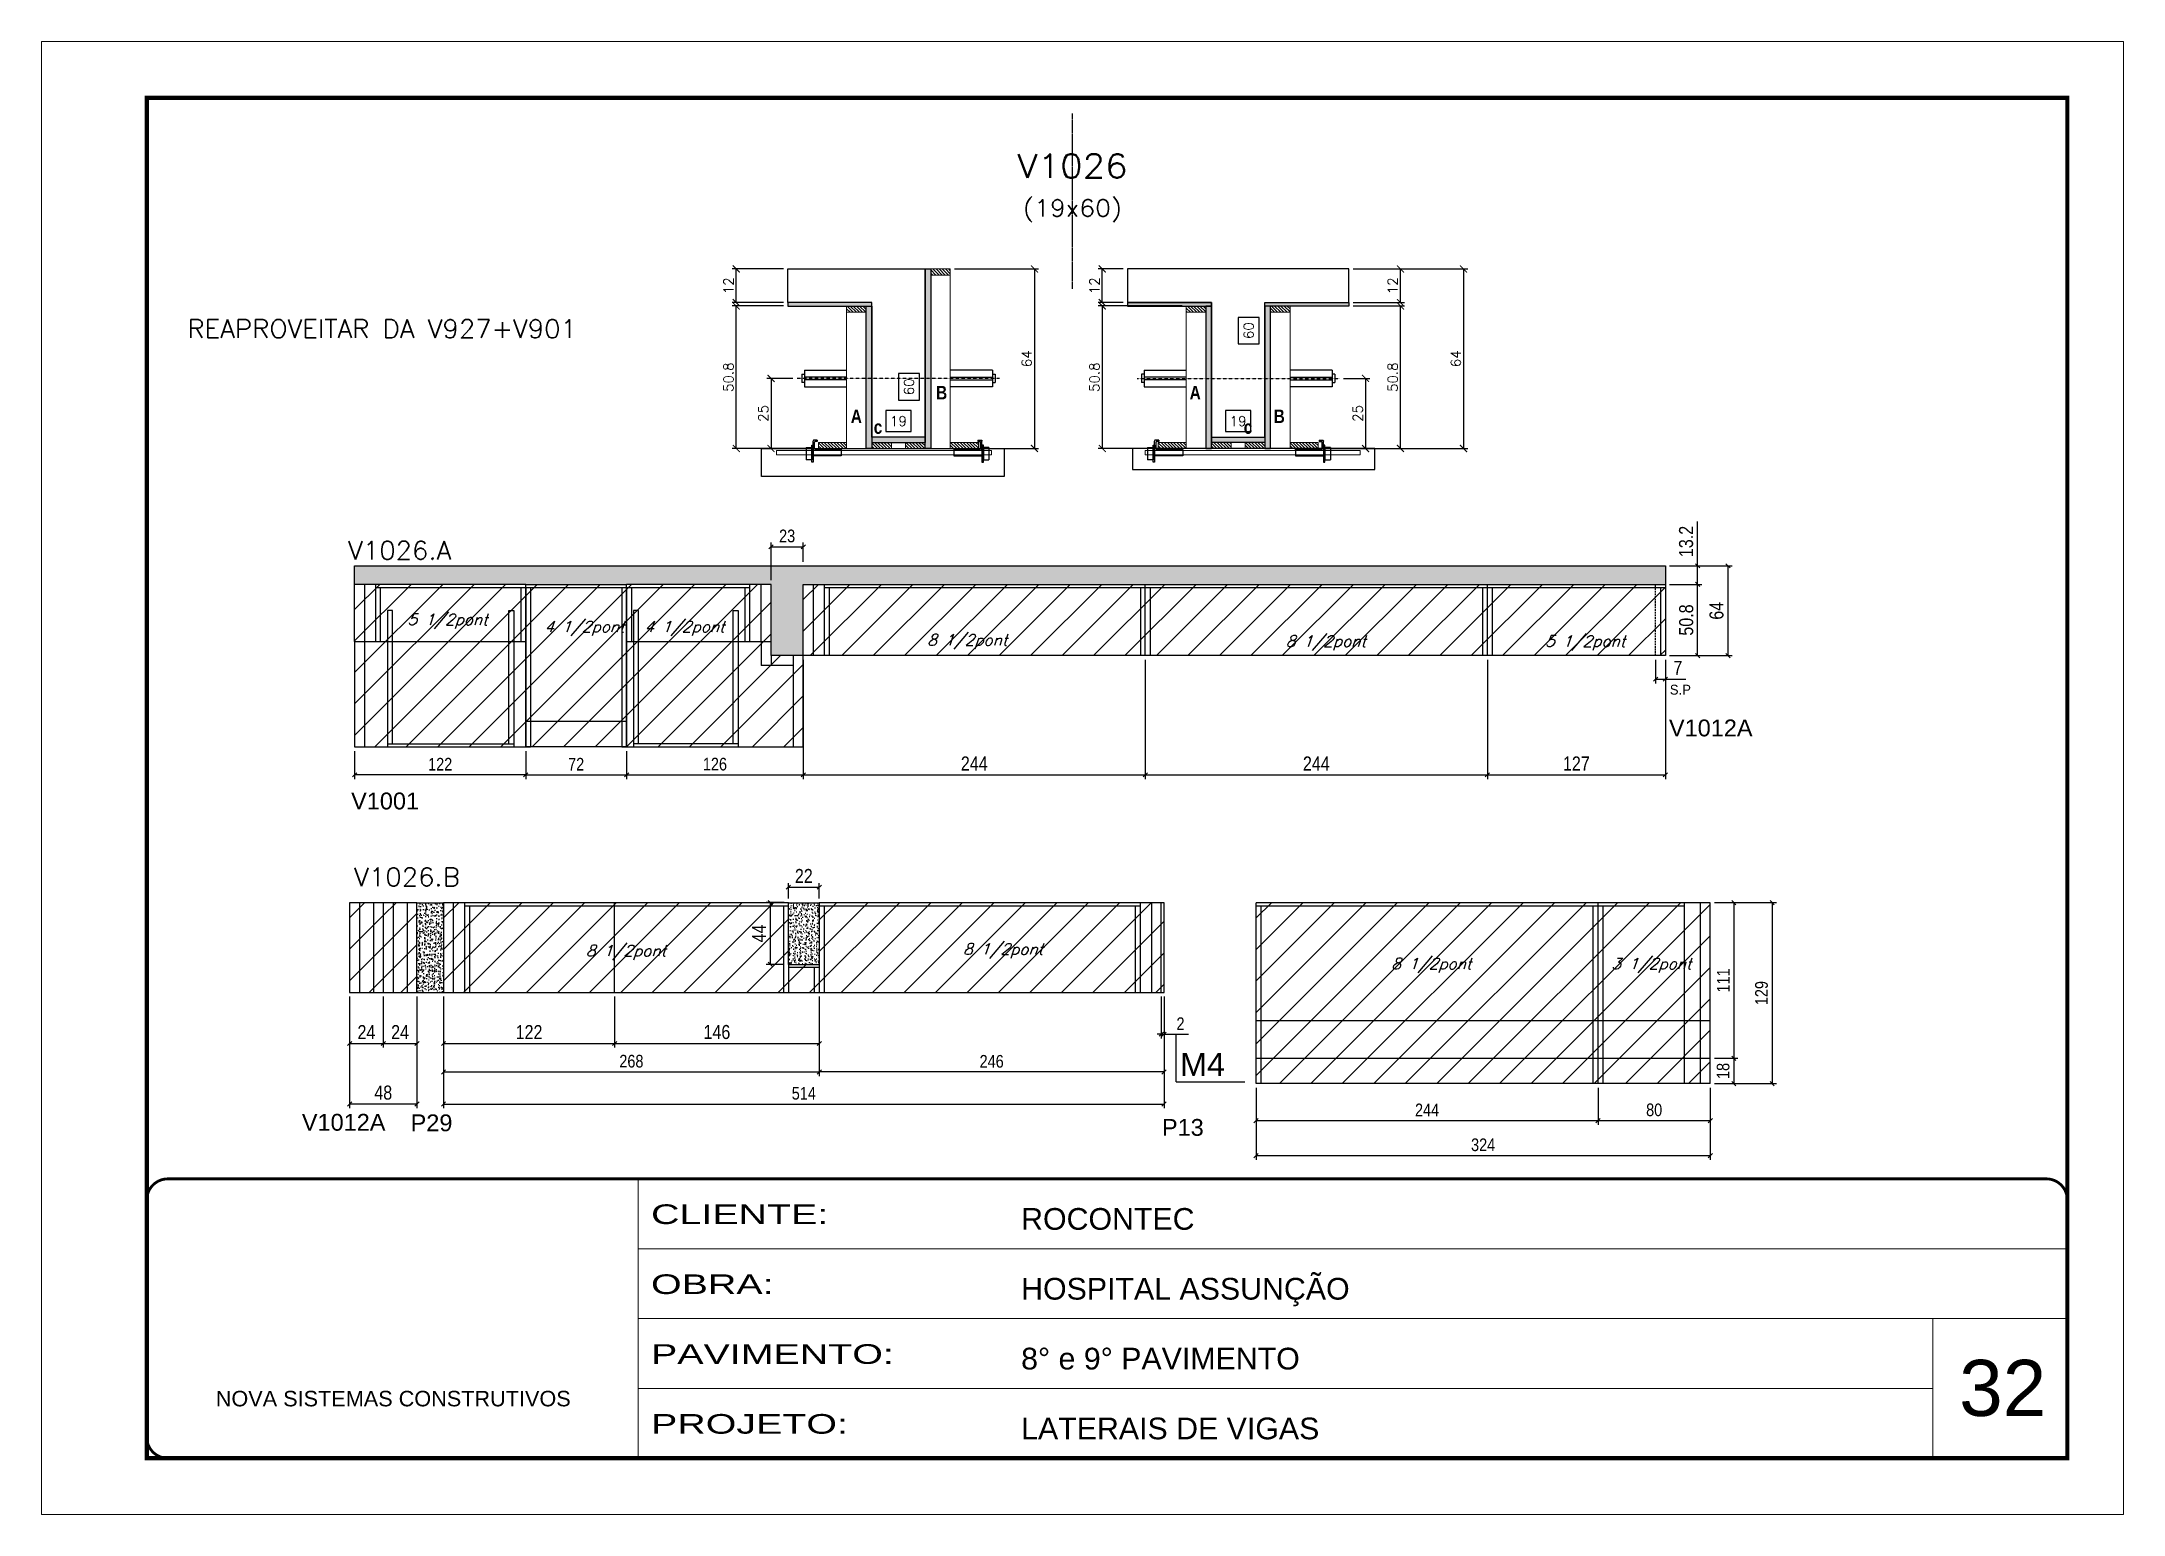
# Model space of a CAD drawing. Extents: x -20960 to -5926, y -2106 to 21915.
# Drawn here: x -7411 to -5926, y 12825 to 13875 of the extents above; entities that cross this region are included whole.
import ezdxf
from ezdxf.enums import TextEntityAlignment as Align

# ---------------------------------------------------------------- set-up
doc = ezdxf.new("R2010")
doc.units = 0
for name, pattern in [('CONTINUO', [0]), ('DASHED', [0.75, 0.5, -0.25]), ('HIDDEN', [0.375, 0.25, -0.125])]:
    doc.linetypes.add(name, pattern=pattern)
doc.layers.add('00 - FELIPE', color=2, linetype='Continuous', plot=False)
for name, color, linetype in [('5', 5, 'Continuous'), ('barrote', 251, 'Continuous'), ('COTA', 241, 'Continuous'), ('Cota Seção (2x)', 4, 'Continuous'), ('detalhes', 4, 'Continuous'), ('NOMENCLATURA', 7, 'Continuous'), ('Painéis', 200, 'Continuous'), ('presilha', 1, 'Continuous'), ('Reaproveitamento', 251, 'Continuous'), ('SARR_2.2x7', 40, 'Continuous'), ('SARR_3.5x7', 81, 'Continuous'), ('TENSOR', 3, 'Continuous'), ('texto', 7, 'Continuous'), ('Texto de Titulo', 7, 'Continuous'), ('Texto Qtd Sarr', 242, 'Continuous')]:
    doc.layers.add(name, color=color, linetype=linetype)
for name, color, linetype, lineweight in [('CARIMBO', 255, 'Continuous', 9), ('CONCRETO', 251, 'Continuous', 25), ('Folhas', 255, 'Continuous', 9), ('Hachura', 251, 'Continuous', 9), ('Madeira', 126, 'Continuous', 18), ('SARRAFO DE PRESSAO', 251, 'DASHED', 9), ('SCO-___-LAJ', 2, 'Continuous', 0), ('Texto Seção', 7, 'Continuous', 15)]:
    doc.layers.add(name, color=color, linetype=linetype, lineweight=lineweight)
doc.styles.add('ARIAL', font='arial.ttf')
doc.styles.add('COTA TECNICA', font='techl___.ttf', dxfattribs={"height": 10})
doc.styles.add('COTA TECNICA-50', font='techl___.ttf', dxfattribs={"height": 9})
doc.styles.add('REGUA-120', font='ROMANS.shx', dxfattribs={"height": 15})
doc.styles.add('Romans', font='romans.shx')
doc.styles.add('ROMAS860', font='ROMAS860.SHX')
doc.styles.get("Standard").update_dxf_attribs({"font": 'arial.ttf'})
doc.styles.add('TECNICA', font='techb___.ttf', dxfattribs={"height": 10})
doc.styles.add('Tecnologia', font='')
doc.styles.get('Tecnologia').set_extended_font_data('Forgotten Futurist')
doc.dimstyles.new('COTA PAINEL-50', dxfattribs={"dimtxt": 9, "dimasz": 3, "dimexe": 3, "dimexo": 3, "dimgap": 3, "dimtad": 1, "dimdec": 1, "dimzin": 12, "dimdsep": 46, "dimtxsty": 'COTA TECNICA-50', "dimblk1": 'OBLIQUE', "dimblk2": 'OBLIQUE', "dimsah": 1, "dimcen": 0.9, "dimclrd": 4, "dimclre": 4, "dimclrt": 240, "dimadec": 1, "dimazin": 3, "dimtfac": 1, "dimtdec": 1, "dimtmove": 0, "dimatfit": 3, "dimfxl": 1, "dimtolj": 1, "dimtzin": 12, "dimarcsym": 0})
doc.dimstyles.new('Cota Seção (2x)', dxfattribs={"dimtxt": 7, "dimasz": 5, "dimexe": 3, "dimexo": 3, "dimgap": 2, "dimtad": 3, "dimdec": 1, "dimlfac": 0.5, "dimzin": 12, "dimdsep": 46, "dimtxsty": 'Romans', "dimblk": 'ARCHTICK', "dimcen": 0, "dimclrd": 4, "dimclre": 4, "dimclrt": 1, "dimadec": 1, "dimazin": 3, "dimtfac": 1, "dimtdec": 1, "dimtmove": 0, "dimatfit": 3, "dimldrblk": 'OBLIQUE', "dimfxl": 1, "dimtolj": 1, "dimtzin": 12, "dimarcsym": 0})
doc.dimstyles.new('Cota Seção interna', dxfattribs={"dimtxt": 7, "dimasz": 6, "dimexe": 0.18, "dimexo": 2, "dimgap": -4, "dimtad": 3, "dimdec": 1, "dimlfac": 0.5, "dimzin": 12, "dimdsep": 46, "dimtxsty": 'Romans', "dimblk": 'ARCHTICK', "dimcen": 0.09, "dimse1": 1, "dimse2": 1, "dimsd1": 1, "dimsd2": 1, "dimclrd": 180, "dimclre": 5, "dimclrt": 1, "dimadec": 0, "dimazin": 3, "dimtfac": 1, "dimtdec": 1, "dimtofl": 0, "dimtmove": 0, "dimatfit": 3, "dimldrblk": 'ARCHTICK', "dimfxl": 1, "dimtolj": 1, "dimtzin": 0, "dimarcsym": 0})
doc.dimstyles.new('PAINEL', dxfattribs={"dimtxt": 10, "dimasz": 3, "dimexe": 3, "dimexo": 3, "dimgap": 3, "dimtad": 1, "dimdec": 1, "dimzin": 12, "dimdsep": 46, "dimtxsty": 'COTA TECNICA', "dimblk1": 'OBLIQUE', "dimblk2": 'OBLIQUE', "dimsah": 1, "dimcen": 0.9, "dimclrd": 4, "dimclre": 4, "dimclrt": 240, "dimadec": 1, "dimazin": 3, "dimtfac": 1, "dimtdec": 1, "dimtmove": 0, "dimatfit": 3, "dimfxl": 1, "dimtolj": 1, "dimtzin": 12, "dimarcsym": 0})
pattern_1 = [(50, (-140407.506, -17590.342), (5.46554007, -0.47817257), [0.5715, -6.2865]), (355, (-140407.506, -17590.342), (-1.05730264, 5.73170536), [0.4572, -5.02921753]), (100.4514447, (-140407.0506, -17590.382), (4.40823741, 5.25353256), [0.48570026, -5.34270734]), (46.1842, (-140407.506, -17588.818), (8.13237123, -1.26126984), [0.85725, -9.42975]), (96.6355576, (-140406.828, -17588.923), (7.122124, 7.42278374), [0.7285507, -8.01406824]), (351.184151, (-140407.506, -17588.818), (7.122124, 7.42278374), [0.685799, -7.54379196]), (21, (-140406.744, -17589.199), (4.54843174, -3.06795595), [0.5715, -6.2865]), (326, (-140406.744, -17589.199), (1.85406085, 5.52563898), [0.4572, -5.0292]), (71.451445, (-140406.365, -17589.455), (6.40249258, 2.45768307), [0.48570026, -5.34269813]), (37.5, (-140407.506, -17590.3422), (0.092658098, 2.536651166), [0, -4.96824, 0, -5.1054, 0, -5.04825]), (7.5, (-140407.506, -17590.3422), (2.004589875, 3.005417245), [0, -2.91084, 0, -4.85394, 0, -1.92405]), (327.5, (-140409.2053, -17590.3422), (4.067717855, -0.17186232), [0, -1.905, 0, -5.9436, 0, -7.8867]), (317.5, (-140409.9673, -17590.3422), (4.44387544, 0.76279473), [0, -2.4765, 0, -3.94716, 0, -5.6007])]
pattern_2 = [(45, (1517.778, 1148.575), (-11.22532, 11.22532), [])]

msp = doc.modelspace()

# ---------------------------------------------------------------- texts
at = {"layer": '5', "linetype": 'Continuous'}
for s, p in [('V1012A', (-6250.66, 13380.05)), ('V1001', (-7190.74, 13327.98)), ('V1012A', (-7225.88, 13098.89)), ('P29', (-7148.28, 13098.5)), ('P13', (-6612.33, 13095.25))]:
    msp.add_text(s, height=12, rotation=359.99996, dxfattribs=at).set_placement(p)
at = {"layer": 'CARIMBO', "style": 'ARIAL'}
msp.add_text('32', height=40, dxfattribs=at).set_placement((-6043.64, 12895.51))
at = {"layer": 'detalhes', "style": 'TECNICA'}
for s, p in [('B', (-6773.47, 13620.31)), ('A', (-6592.57, 13620.31)), ('A', (-6834.3, 13603.47)), ('c', (-6817.92, 13595.78)), ('c', (-6553.99, 13595.78)), ('B', (-6532.61, 13603.47))]:
    msp.add_text(s, height=9.6, dxfattribs=at).set_placement(p)
at = {"layer": 'NOMENCLATURA', "linetype": 'Continuous'}
msp.add_text('M4', height=16.5, dxfattribs=at).set_placement((-6599.39, 13137.91))
at = {"layer": 'texto', "color": 2, "char_height": 8, "attachment_point": 5, "style": 'Romans'}
for s, insert in [('{\\Q19;\\C256;5 1/2pont}', (-7121.94, 13462.05)), ('{\\Q19;\\C256;4 1/2pont}', (-7024.29, 13456.96)), ('{\\Q19;\\C256;4 1/2pont}', (-6952.95, 13456.96)), ('{\\Q19;\\C256;8 1/2pont}', (-6751.21, 13447.47)), ('{\\Q19;\\C256;8 1/2pont}', (-6495.41, 13446.59)), ('{\\Q19;\\C256;5 1/2pont}', (-6310.41, 13446.59)), ('{\\Q19;\\C256;8 1/2pont}', (-6994.69, 13225.91)), ('{\\Q19;\\C256;8 1/2pont}', (-6725.65, 13227.11)), ('{\\Q19;\\C256;8 1/2pont}', (-6420.18, 13216.69)), ('{\\Q19;\\C256;3 1/2pont}', (-6263.2, 13216.69))]:
    msp.add_mtext(s, dxfattribs=dict(at, insert=insert))
at = {"layer": 'texto', "color": 4, "insert": (-6242.5, 13413.3), "char_height": 7, "attachment_point": 5, "style": 'ROMAS860'}
msp.add_mtext('S.P', dxfattribs=at)
at = {"layer": 'Texto Seção', "style": 'REGUA-120', "width": 1.05}
for s, p in [('REAPROVEITAR DA V927+V901', (-7307.47, 13664.17)), ('V1026.A', (-7192.91, 13506.15)), ('V1026.B', (-7188.56, 13273.34))]:
    msp.add_text(s, height=13, dxfattribs=at).set_placement(p)

# ---------------------------------------------------------------- blocks, each defined once
blk = doc.blocks.new('9999999999')
at = {"color": 30, "linetype": 'CONTINUO'}
for p, q in [((98564.6, 34230.2), (98564.6, 34429.4)), ((98564.6, 34379.6), (99584, 34379.6)), ((98564.6, 34329.8), (99488, 34329.8)), ((99584, 34329.8), (99488, 34329.8)), ((99488, 34329.8), (99488, 34230.2)), ((98564.6, 34280), (99488, 34280))]:
    blk.add_line(p, q, dxfattribs=at)
at = {"color": 30, "linetype": 'CONTINUO', "const_width": 2}
blk.add_lwpolyline([(99584, 34230.2), (99584, 34414.4, 0.414214), (99569, 34429.4), (98229, 34429.4, 0.414214), (98214, 34414.4), (98214, 34245.2, 0.414214), (98229, 34230.2), (99584, 34230.2)], format="xyb", dxfattribs=at)
at = {"layer": 'Folhas'}
blk.add_lwpolyline([(98139, 34190.2), (99624, 34190.2), (99624, 35240.2), (98139, 35240.2)], close=True, dxfattribs=at)
at = {"layer": 'Folhas', "color": 30, "const_width": 3}
blk.add_lwpolyline([(98214, 34230.2), (99584, 34230.2), (99584, 35200.2), (98214, 35200.2)], close=True, dxfattribs=at)
at = {"color": 7, "linetype": 'Continuous', "ltscale": 5, "style": 'ARIAL'}
for s, height, p in [('ROCONTEC', 15.48, (98837.7, 34393.1)), ('HOSPITAL ASSUNÇÃO', 15.483, (98837.7, 34343.3)), ('8° e 9° PAVIMENTO', 15.483, (98837.7, 34293.5)), ('NOVA SISTEMAS CONSTRUTIVOS', 11.059, (98263.2, 34267.2)), ('LATERAIS DE VIGAS', 15.483, (98837.7, 34243.7))]:
    blk.add_text(s, height=height, dxfattribs=at).set_placement(p)
at = {"layer": 'Folhas', "color": 7, "style": 'Tecnologia', "width": 1.5}
for s, p in [('CLIENTE:', (98573.7, 34397.2)), ('OBRA:', (98573.7, 34347.3)), ('PAVIMENTO:', (98573.7, 34297.5)), ('PROJETO:', (98573.7, 34247.7))]:
    blk.add_text(s, height=14, dxfattribs=at).set_placement(p)
blk = doc.blocks.new('_Oblique')
at = {"color": 0, "linetype": 'ByBlock', "lineweight": -2}
blk.add_line((-0.5, -0.5), (0.5, 0.5), dxfattribs=at)
blk = doc.blocks.new('*D7436')
at = {"layer": 'COTA', "color": 4, "lineweight": -2, "transparency": 16777216}
for p, q in [((-7188.2, 13369.6), (-7188.2, 13349.6)), ((-7066.2, 13369.6), (-7066.2, 13349.6)), ((-7066.2, 13352.6), (-7188.2, 13352.6))]:
    blk.add_line(p, q, dxfattribs=at)
at = {"layer": 'Defpoints', "color": 0, "transparency": 16777216}
for p in [(-7188.2, 13372.6), (-7066.2, 13372.6), (-7188.2, 13352.6)]:
    blk.add_point(p, dxfattribs=at)
at = {"layer": 'COTA', "color": 4, "lineweight": -2, "transparency": 16777216, "xscale": 3, "yscale": 3, "zscale": 3, "rotation": 180}
blk.add_blockref('_Oblique', (-7188.2, 13352.6), dxfattribs=at)
at = {"layer": 'COTA', "color": 4, "lineweight": -2, "transparency": 16777216, "xscale": 3, "yscale": 3, "zscale": 3}
blk.add_blockref('_Oblique', (-7066.2, 13352.6), dxfattribs=at)
at = {"layer": 'COTA', "color": 240, "transparency": 16777216, "insert": (-7127.2, 13360.2), "char_height": 9, "attachment_point": 5, "style": 'COTA TECNICA-50'}
blk.add_mtext('\\A1;122', dxfattribs=at)
blk = doc.blocks.new('*D7437')
at = {"layer": 'COTA', "color": 4, "lineweight": -2, "transparency": 16777216}
for p, q in [((-7066.2, 13369.6), (-7066.2, 13349.6)), ((-6994.2, 13369.6), (-6994.2, 13349.6)), ((-7066.2, 13352.6), (-6994.2, 13352.6))]:
    blk.add_line(p, q, dxfattribs=at)
at = {"layer": 'Defpoints', "color": 0, "transparency": 16777216}
for p in [(-7066.2, 13372.6), (-6994.2, 13372.6), (-6994.2, 13352.6)]:
    blk.add_point(p, dxfattribs=at)
at = {"layer": 'COTA', "color": 4, "lineweight": -2, "transparency": 16777216, "xscale": 3, "yscale": 3, "zscale": 3, "rotation": 180}
blk.add_blockref('_Oblique', (-7066.2, 13352.6), dxfattribs=at)
at = {"layer": 'COTA', "color": 4, "lineweight": -2, "transparency": 16777216, "xscale": 3, "yscale": 3, "zscale": 3}
blk.add_blockref('_Oblique', (-6994.2, 13352.6), dxfattribs=at)
at = {"layer": 'COTA', "color": 240, "transparency": 16777216, "insert": (-7030.2, 13360.2), "char_height": 9, "attachment_point": 5, "style": 'COTA TECNICA-50'}
blk.add_mtext('\\A1;72', dxfattribs=at)
blk = doc.blocks.new('*D7433')
at = {"layer": 'COTA', "color": 4, "lineweight": -2, "transparency": 16777216}
for p, q in [((-6994.2, 13369.6), (-6994.2, 13349.6)), ((-6868.2, 13369.6), (-6868.2, 13349.6)), ((-6994.2, 13352.6), (-6868.2, 13352.6))]:
    blk.add_line(p, q, dxfattribs=at)
at = {"layer": 'Defpoints', "color": 0, "transparency": 16777216}
for p in [(-6994.2, 13372.6), (-6868.2, 13372.6), (-6868.2, 13352.6)]:
    blk.add_point(p, dxfattribs=at)
at = {"layer": 'COTA', "color": 4, "lineweight": -2, "transparency": 16777216, "xscale": 3, "yscale": 3, "zscale": 3, "rotation": 180}
blk.add_blockref('_Oblique', (-6994.2, 13352.6), dxfattribs=at)
at = {"layer": 'COTA', "color": 4, "lineweight": -2, "transparency": 16777216, "xscale": 3, "yscale": 3, "zscale": 3}
blk.add_blockref('_Oblique', (-6868.2, 13352.6), dxfattribs=at)
at = {"layer": 'COTA', "color": 240, "transparency": 16777216, "insert": (-6931.2, 13360.2), "char_height": 9, "attachment_point": 5, "style": 'COTA TECNICA-50'}
blk.add_mtext('\\A1;126', dxfattribs=at)
blk = doc.blocks.new('*D7489')
at = {"layer": 'COTA', "color": 4, "lineweight": -2, "transparency": 16777216}
for p, q in [((-6891.2, 13491.4), (-6891.2, 13518.2)), ((-6891.2, 13515.2), (-6868.2, 13515.2)), ((-6868.2, 13504.6), (-6868.2, 13518.2))]:
    blk.add_line(p, q, dxfattribs=at)
at = {"layer": 'Defpoints', "color": 0, "transparency": 16777216}
for p in [(-6868.2, 13515.2), (-6868.2, 13501.6), (-6891.2, 13488.4)]:
    blk.add_point(p, dxfattribs=at)
at = {"layer": 'COTA', "color": 4, "lineweight": -2, "transparency": 16777216, "xscale": 3, "yscale": 3, "zscale": 3, "rotation": 180}
blk.add_blockref('_Oblique', (-6891.2, 13515.2), dxfattribs=at)
at = {"layer": 'COTA', "color": 4, "lineweight": -2, "transparency": 16777216, "xscale": 3, "yscale": 3, "zscale": 3}
blk.add_blockref('_Oblique', (-6868.2, 13515.2), dxfattribs=at)
at = {"layer": 'COTA', "color": 240, "transparency": 16777216, "insert": (-6879.7, 13522.9), "char_height": 9, "attachment_point": 5, "style": 'COTA TECNICA-50'}
blk.add_mtext('\\A1;23', dxfattribs=at)
blk = doc.blocks.new('*D7490')
at = {"layer": 'COTA', "color": 4, "lineweight": -2, "transparency": 16777216}
for p, q in [((-6545.2, 13129.5), (-6545.2, 13103.1)), ((-6301.2, 13129.5), (-6301.2, 13103.1)), ((-6545.2, 13106.1), (-6301.2, 13106.1))]:
    blk.add_line(p, q, dxfattribs=at)
at = {"layer": 'Defpoints', "color": 0, "transparency": 16777216}
for p in [(-6545.2, 13132.5), (-6301.2, 13132.5), (-6301.2, 13106.1)]:
    blk.add_point(p, dxfattribs=at)
at = {"layer": 'COTA', "color": 4, "lineweight": -2, "transparency": 16777216, "xscale": 3, "yscale": 3, "zscale": 3, "rotation": 180}
blk.add_blockref('_Oblique', (-6545.2, 13106.1), dxfattribs=at)
at = {"layer": 'COTA', "color": 4, "lineweight": -2, "transparency": 16777216, "xscale": 3, "yscale": 3, "zscale": 3}
blk.add_blockref('_Oblique', (-6301.2, 13106.1), dxfattribs=at)
at = {"layer": 'COTA', "color": 240, "transparency": 16777216, "insert": (-6423.2, 13113.7), "char_height": 9, "attachment_point": 5, "style": 'COTA TECNICA-50'}
blk.add_mtext('\\A1;244', dxfattribs=at)
blk = doc.blocks.new('*D7491')
at = {"layer": 'COTA', "color": 4, "lineweight": -2, "transparency": 16777216}
for p, q in [((-6301.2, 13129.5), (-6301.2, 13103.1)), ((-6221.2, 13129.5), (-6221.2, 13103.1)), ((-6301.2, 13106.1), (-6221.2, 13106.1))]:
    blk.add_line(p, q, dxfattribs=at)
at = {"layer": 'Defpoints', "color": 0, "transparency": 16777216}
for p in [(-6301.2, 13132.5), (-6221.2, 13132.5), (-6221.2, 13106.1)]:
    blk.add_point(p, dxfattribs=at)
at = {"layer": 'COTA', "color": 4, "lineweight": -2, "transparency": 16777216, "xscale": 3, "yscale": 3, "zscale": 3, "rotation": 180}
blk.add_blockref('_Oblique', (-6301.2, 13106.1), dxfattribs=at)
at = {"layer": 'COTA', "color": 4, "lineweight": -2, "transparency": 16777216, "xscale": 3, "yscale": 3, "zscale": 3}
blk.add_blockref('_Oblique', (-6221.2, 13106.1), dxfattribs=at)
at = {"layer": 'COTA', "color": 240, "transparency": 16777216, "insert": (-6261.2, 13113.7), "char_height": 9, "attachment_point": 5, "style": 'COTA TECNICA-50'}
blk.add_mtext('\\A1;80', dxfattribs=at)
blk = doc.blocks.new('*D7492')
at = {"layer": 'COTA', "color": 4, "lineweight": -2, "transparency": 16777216}
for p, q in [((-6218.2, 13261.5), (-6174, 13261.5)), ((-6177, 13261.5), (-6177, 13132.5)), ((-6218.2, 13132.5), (-6174, 13132.5))]:
    blk.add_line(p, q, dxfattribs=at)
at = {"layer": 'Defpoints', "color": 0, "transparency": 16777216}
for p in [(-6221.2, 13261.5), (-6221.2, 13132.5), (-6177, 13132.5)]:
    blk.add_point(p, dxfattribs=at)
at = {"layer": 'COTA', "color": 4, "lineweight": -2, "transparency": 16777216, "xscale": 3, "yscale": 3, "zscale": 3}
for p, rotation in [((-6177, 13261.5), 90), ((-6177, 13132.5), 270)]:
    blk.add_blockref('_Oblique', p, dxfattribs=dict(at, rotation=rotation))
at = {"layer": 'COTA', "color": 240, "transparency": 16777216, "insert": (-6184.6, 13197), "char_height": 9, "attachment_point": 5, "rotation": 90, "style": 'COTA TECNICA-50'}
blk.add_mtext('\\A1;129', dxfattribs=at)
blk = doc.blocks.new('*D7434')
at = {"layer": 'COTA', "color": 4, "lineweight": -2, "transparency": 16777216}
for p, q in [((-6218.2, 13261.5), (-6201.4, 13261.5)), ((-6204.4, 13261.5), (-6204.4, 13150.5)), ((-6218.2, 13150.5), (-6201.4, 13150.5))]:
    blk.add_line(p, q, dxfattribs=at)
at = {"layer": 'Defpoints', "color": 0, "transparency": 16777216}
for p in [(-6221.2, 13261.5), (-6221.2, 13150.5), (-6204.4, 13150.5)]:
    blk.add_point(p, dxfattribs=at)
at = {"layer": 'COTA', "color": 4, "lineweight": -2, "transparency": 16777216, "xscale": 3, "yscale": 3, "zscale": 3}
for p, rotation in [((-6204.4, 13261.5), 90), ((-6204.4, 13150.5), 270)]:
    blk.add_blockref('_Oblique', p, dxfattribs=dict(at, rotation=rotation))
at = {"layer": 'COTA', "color": 240, "transparency": 16777216, "insert": (-6211.9, 13206), "char_height": 9, "attachment_point": 5, "rotation": 90, "style": 'COTA TECNICA-50'}
blk.add_mtext('\\A1;111', dxfattribs=at)
blk = doc.blocks.new('*D7435')
at = {"layer": 'COTA', "color": 4, "lineweight": -2, "transparency": 16777216}
for p, q in [((-6218.2, 13150.5), (-6201.4, 13150.5)), ((-6204.4, 13150.5), (-6204.4, 13132.5)), ((-6218.2, 13132.5), (-6201.4, 13132.5))]:
    blk.add_line(p, q, dxfattribs=at)
at = {"layer": 'Defpoints', "color": 0, "transparency": 16777216}
for p in [(-6221.2, 13150.5), (-6221.2, 13132.5), (-6204.4, 13132.5)]:
    blk.add_point(p, dxfattribs=at)
at = {"layer": 'COTA', "color": 4, "lineweight": -2, "transparency": 16777216, "xscale": 3, "yscale": 3, "zscale": 3}
for p, rotation in [((-6204.4, 13150.5), 90), ((-6204.4, 13132.5), 270)]:
    blk.add_blockref('_Oblique', p, dxfattribs=dict(at, rotation=rotation))
at = {"layer": 'COTA', "color": 240, "transparency": 16777216, "insert": (-6212, 13141.5), "char_height": 9, "attachment_point": 5, "rotation": 90, "style": 'COTA TECNICA-50'}
blk.add_mtext('\\A1;18', dxfattribs=at)
blk = doc.blocks.new('*D7458')
at = {"layer": 'COTA', "color": 4, "linetype": 'ByBlock', "lineweight": -2, "transparency": 16777216}
for p, q in [((-6260.2, 13434.6), (-6260.2, 13417.8)), ((-6253.2, 13434.6), (-6253.2, 13417.8)), ((-6260.2, 13420.8), (-6253.2, 13420.8)), ((-6253.2, 13420.8), (-6238.5, 13420.8))]:
    blk.add_line(p, q, dxfattribs=at)
at = {"layer": 'Defpoints', "color": 0, "linetype": 'ByBlock', "transparency": 16777216}
for p in [(-6260.2, 13437.6), (-6253.2, 13437.6), (-6253.2, 13420.8)]:
    blk.add_point(p, dxfattribs=at)
at = {"layer": 'COTA', "color": 4, "linetype": 'ByBlock', "lineweight": -2, "transparency": 16777216, "xscale": 3, "yscale": 3, "zscale": 3, "rotation": 180}
blk.add_blockref('_Oblique', (-6260.2, 13420.8), dxfattribs=at)
at = {"layer": 'COTA', "color": 4, "linetype": 'ByBlock', "lineweight": -2, "transparency": 16777216, "xscale": 3, "yscale": 3, "zscale": 3}
blk.add_blockref('_Oblique', (-6253.2, 13420.8), dxfattribs=at)
at = {"layer": 'COTA', "color": 240, "linetype": 'ByBlock', "transparency": 16777216, "insert": (-6244.3, 13428.9), "char_height": 10, "attachment_point": 5, "style": 'COTA TECNICA'}
blk.add_mtext('\\A1;7', dxfattribs=at)
blk = doc.blocks.new('*D7459')
at = {"layer": 'COTA', "color": 4, "linetype": 'ByBlock', "lineweight": -2, "transparency": 16777216}
for p, q in [((-6868.2, 13434.6), (-6868.2, 13349.6)), ((-6624.2, 13434.6), (-6624.2, 13349.6)), ((-6868.2, 13352.6), (-6624.2, 13352.6))]:
    blk.add_line(p, q, dxfattribs=at)
at = {"layer": 'Defpoints', "color": 0, "linetype": 'ByBlock', "transparency": 16777216}
for p in [(-6868.2, 13437.6), (-6624.2, 13437.6), (-6624.2, 13352.6)]:
    blk.add_point(p, dxfattribs=at)
at = {"layer": 'COTA', "color": 4, "linetype": 'ByBlock', "lineweight": -2, "transparency": 16777216, "xscale": 3, "yscale": 3, "zscale": 3, "rotation": 180}
blk.add_blockref('_Oblique', (-6868.2, 13352.6), dxfattribs=at)
at = {"layer": 'COTA', "color": 4, "linetype": 'ByBlock', "lineweight": -2, "transparency": 16777216, "xscale": 3, "yscale": 3, "zscale": 3}
blk.add_blockref('_Oblique', (-6624.2, 13352.6), dxfattribs=at)
at = {"layer": 'COTA', "color": 240, "linetype": 'ByBlock', "transparency": 16777216, "insert": (-6746.2, 13360.7), "char_height": 10, "attachment_point": 5, "style": 'COTA TECNICA'}
blk.add_mtext('\\A1;244', dxfattribs=at)
blk = doc.blocks.new('*D7460')
at = {"layer": 'COTA', "color": 4, "linetype": 'ByBlock', "lineweight": -2, "transparency": 16777216}
for p, q in [((-6624.2, 13434.6), (-6624.2, 13349.6)), ((-6380.2, 13434.6), (-6380.2, 13349.6)), ((-6624.2, 13352.6), (-6380.2, 13352.6))]:
    blk.add_line(p, q, dxfattribs=at)
at = {"layer": 'Defpoints', "color": 0, "linetype": 'ByBlock', "transparency": 16777216}
for p in [(-6624.2, 13437.6), (-6380.2, 13437.6), (-6380.2, 13352.6)]:
    blk.add_point(p, dxfattribs=at)
at = {"layer": 'COTA', "color": 4, "linetype": 'ByBlock', "lineweight": -2, "transparency": 16777216, "xscale": 3, "yscale": 3, "zscale": 3, "rotation": 180}
blk.add_blockref('_Oblique', (-6624.2, 13352.6), dxfattribs=at)
at = {"layer": 'COTA', "color": 4, "linetype": 'ByBlock', "lineweight": -2, "transparency": 16777216, "xscale": 3, "yscale": 3, "zscale": 3}
blk.add_blockref('_Oblique', (-6380.2, 13352.6), dxfattribs=at)
at = {"layer": 'COTA', "color": 240, "linetype": 'ByBlock', "transparency": 16777216, "insert": (-6502.2, 13360.7), "char_height": 10, "attachment_point": 5, "style": 'COTA TECNICA'}
blk.add_mtext('\\A1;244', dxfattribs=at)
blk = doc.blocks.new('*D7461')
at = {"layer": 'COTA', "color": 4, "linetype": 'ByBlock', "lineweight": -2, "transparency": 16777216}
for p, q in [((-6380.2, 13434.6), (-6380.2, 13349.6)), ((-6253.2, 13434.6), (-6253.2, 13349.6)), ((-6380.2, 13352.6), (-6253.2, 13352.6))]:
    blk.add_line(p, q, dxfattribs=at)
at = {"layer": 'Defpoints', "color": 0, "linetype": 'ByBlock', "transparency": 16777216}
for p in [(-6380.2, 13437.6), (-6253.2, 13437.6), (-6253.2, 13352.6)]:
    blk.add_point(p, dxfattribs=at)
at = {"layer": 'COTA', "color": 4, "linetype": 'ByBlock', "lineweight": -2, "transparency": 16777216, "xscale": 3, "yscale": 3, "zscale": 3}
for p, rotation in [((-6380.2, 13352.6), 179.9991955490414), ((-6253.2, 13352.6), 359.9991955490415)]:
    blk.add_blockref('_Oblique', p, dxfattribs=dict(at, rotation=rotation))
at = {"layer": 'COTA', "color": 240, "linetype": 'ByBlock', "transparency": 16777216, "insert": (-6316.7, 13360.7), "char_height": 10, "attachment_point": 5, "rotation": 359.9992, "style": 'COTA TECNICA'}
blk.add_mtext('\\A1;127', dxfattribs=at)
blk = doc.blocks.new('*D7462')
at = {"layer": 'COTA', "color": 4, "linetype": 'ByBlock', "lineweight": -2, "transparency": 16777216}
for p, q in [((-6250.2, 13488.4), (-6227.2, 13488.4)), ((-6230.2, 13437.6), (-6230.2, 13488.4)), ((-6250.2, 13437.6), (-6227.2, 13437.6))]:
    blk.add_line(p, q, dxfattribs=at)
at = {"layer": 'Defpoints', "color": 0, "linetype": 'ByBlock', "transparency": 16777216}
for p in [(-6253.2, 13488.4), (-6230.2, 13488.4), (-6253.2, 13437.6)]:
    blk.add_point(p, dxfattribs=at)
at = {"layer": 'COTA', "color": 4, "linetype": 'ByBlock', "lineweight": -2, "transparency": 16777216, "xscale": 3, "yscale": 3, "zscale": 3}
for p, rotation in [((-6230.2, 13488.4), 90), ((-6230.2, 13437.6), 270)]:
    blk.add_blockref('_Oblique', p, dxfattribs=dict(at, rotation=rotation))
at = {"layer": 'COTA', "color": 240, "linetype": 'ByBlock', "transparency": 16777216, "insert": (-6238.3, 13463), "char_height": 10, "attachment_point": 5, "rotation": 90, "style": 'COTA TECNICA'}
blk.add_mtext('\\A1;50.8', dxfattribs=at)
blk = doc.blocks.new('*D7463')
at = {"layer": 'COTA', "color": 4, "linetype": 'ByBlock', "lineweight": -2, "transparency": 16777216}
for p, q in [((-6230.2, 13501.6), (-6230.2, 13533.3)), ((-6250.2, 13501.6), (-6227.2, 13501.6)), ((-6230.2, 13488.4), (-6230.2, 13501.6)), ((-6250.2, 13488.4), (-6227.2, 13488.4))]:
    blk.add_line(p, q, dxfattribs=at)
at = {"layer": 'Defpoints', "color": 0, "linetype": 'ByBlock', "transparency": 16777216}
for p in [(-6253.2, 13501.6), (-6253.2, 13488.4), (-6230.2, 13488.4)]:
    blk.add_point(p, dxfattribs=at)
at = {"layer": 'COTA', "color": 4, "linetype": 'ByBlock', "lineweight": -2, "transparency": 16777216, "xscale": 3, "yscale": 3, "zscale": 3}
for p, rotation in [((-6230.2, 13501.6), 90), ((-6230.2, 13488.4), 270)]:
    blk.add_blockref('_Oblique', p, dxfattribs=dict(at, rotation=rotation))
at = {"layer": 'COTA', "color": 240, "linetype": 'ByBlock', "transparency": 16777216, "insert": (-6238.4, 13519), "char_height": 10, "attachment_point": 5, "rotation": 90, "style": 'COTA TECNICA'}
blk.add_mtext('\\A1;13.2', dxfattribs=at)
blk = doc.blocks.new('*D7464')
at = {"layer": 'COTA', "color": 4, "linetype": 'ByBlock', "lineweight": -2, "transparency": 16777216}
for p, q in [((-6250.2, 13501.6), (-6205.6, 13501.6)), ((-6208.6, 13501.6), (-6208.6, 13437.6)), ((-6250.2, 13437.6), (-6205.6, 13437.6))]:
    blk.add_line(p, q, dxfattribs=at)
at = {"layer": 'Defpoints', "color": 0, "linetype": 'ByBlock', "transparency": 16777216}
for p in [(-6253.2, 13501.6), (-6253.2, 13437.6), (-6208.6, 13437.6)]:
    blk.add_point(p, dxfattribs=at)
at = {"layer": 'COTA', "color": 4, "linetype": 'ByBlock', "lineweight": -2, "transparency": 16777216, "xscale": 3, "yscale": 3, "zscale": 3}
for p, rotation in [((-6208.6, 13501.6), 90), ((-6208.6, 13437.6), 270)]:
    blk.add_blockref('_Oblique', p, dxfattribs=dict(at, rotation=rotation))
at = {"layer": 'COTA', "color": 240, "linetype": 'ByBlock', "transparency": 16777216, "insert": (-6216.7, 13469.6), "char_height": 10, "attachment_point": 5, "rotation": 90, "style": 'COTA TECNICA'}
blk.add_mtext('\\A1;64', dxfattribs=at)
blk = doc.blocks.new('*D7465')
at = {"layer": 'COTA', "color": 4, "linetype": 'ByBlock', "lineweight": -2, "transparency": 16777216}
for p, q in [((-7191.8, 13194.5), (-7191.8, 13114.9)), ((-7143.8, 13194.5), (-7143.8, 13114.9)), ((-7143.8, 13117.9), (-7191.8, 13117.9))]:
    blk.add_line(p, q, dxfattribs=at)
at = {"layer": 'Defpoints', "color": 0, "linetype": 'ByBlock', "transparency": 16777216}
for p in [(-7191.8, 13197.5), (-7143.8, 13197.5), (-7191.8, 13117.9)]:
    blk.add_point(p, dxfattribs=at)
at = {"layer": 'COTA', "color": 4, "linetype": 'ByBlock', "lineweight": -2, "transparency": 16777216, "xscale": 3, "yscale": 3, "zscale": 3}
for p, rotation in [((-7191.8, 13117.9), 180.0000000002952), ((-7143.8, 13117.9), 2.952837974135036e-10)]:
    blk.add_blockref('_Oblique', p, dxfattribs=dict(at, rotation=rotation))
at = {"layer": 'COTA', "color": 240, "linetype": 'ByBlock', "transparency": 16777216, "insert": (-7167.8, 13126), "char_height": 10, "attachment_point": 5, "style": 'COTA TECNICA'}
blk.add_mtext('\\A1;48', dxfattribs=at)
blk = doc.blocks.new('*D7466')
at = {"layer": 'COTA', "color": 4, "linetype": 'ByBlock', "lineweight": -2, "transparency": 16777216}
for p, q in [((-6881.8, 13261.5), (-6894.7, 13261.5)), ((-6891.7, 13261.5), (-6891.7, 13217.5)), ((-6881.8, 13217.5), (-6894.7, 13217.5))]:
    blk.add_line(p, q, dxfattribs=at)
at = {"layer": 'Defpoints', "color": 0, "linetype": 'ByBlock', "transparency": 16777216}
for p in [(-6878.8, 13261.5), (-6891.7, 13217.5), (-6878.8, 13217.5)]:
    blk.add_point(p, dxfattribs=at)
at = {"layer": 'COTA', "color": 4, "linetype": 'ByBlock', "lineweight": -2, "transparency": 16777216, "xscale": 3, "yscale": 3, "zscale": 3}
for p, rotation in [((-6891.7, 13261.5), 90), ((-6891.7, 13217.5), 270)]:
    blk.add_blockref('_Oblique', p, dxfattribs=dict(at, rotation=rotation))
at = {"layer": 'COTA', "color": 240, "linetype": 'ByBlock', "transparency": 16777216, "insert": (-6899.8, 13239.5), "char_height": 10, "attachment_point": 5, "rotation": 90, "style": 'COTA TECNICA'}
blk.add_mtext('\\A1;44', dxfattribs=at)
blk = doc.blocks.new('*D7467')
at = {"layer": 'COTA', "color": 4, "linetype": 'ByBlock', "lineweight": -2, "transparency": 16777216}
for p, q in [((-6878.8, 13264.5), (-6878.8, 13275.5)), ((-6878.8, 13272.5), (-6856.8, 13272.5)), ((-6856.8, 13264.5), (-6856.8, 13275.5))]:
    blk.add_line(p, q, dxfattribs=at)
at = {"layer": 'Defpoints', "color": 0, "linetype": 'ByBlock', "transparency": 16777216}
for p in [(-6878.8, 13261.5), (-6856.8, 13272.5), (-6856.8, 13261.5)]:
    blk.add_point(p, dxfattribs=at)
at = {"layer": 'COTA', "color": 4, "linetype": 'ByBlock', "lineweight": -2, "transparency": 16777216, "xscale": 3, "yscale": 3, "zscale": 3, "rotation": 180}
blk.add_blockref('_Oblique', (-6878.8, 13272.5), dxfattribs=at)
at = {"layer": 'COTA', "color": 4, "linetype": 'ByBlock', "lineweight": -2, "transparency": 16777216, "xscale": 3, "yscale": 3, "zscale": 3}
blk.add_blockref('_Oblique', (-6856.8, 13272.5), dxfattribs=at)
at = {"layer": 'COTA', "color": 240, "linetype": 'ByBlock', "transparency": 16777216, "insert": (-6867.8, 13280.5), "char_height": 10, "attachment_point": 5, "style": 'COTA TECNICA'}
blk.add_mtext('\\A1;22', dxfattribs=at)
blk = doc.blocks.new('*D7468')
at = {"layer": 'COTA', "color": 4, "linetype": 'ByBlock', "lineweight": -2, "transparency": 16777216}
for p, q in [((-7124.8, 13194.5), (-7124.8, 13158.1)), ((-7002.8, 13194.5), (-7002.8, 13158.1)), ((-7124.8, 13161.1), (-7002.8, 13161.1))]:
    blk.add_line(p, q, dxfattribs=at)
at = {"layer": 'Defpoints', "color": 0, "linetype": 'ByBlock', "transparency": 16777216}
for p in [(-7124.8, 13197.5), (-7002.8, 13197.5), (-7002.8, 13161.1)]:
    blk.add_point(p, dxfattribs=at)
at = {"layer": 'COTA', "color": 4, "linetype": 'ByBlock', "lineweight": -2, "transparency": 16777216, "xscale": 3, "yscale": 3, "zscale": 3, "rotation": 180}
blk.add_blockref('_Oblique', (-7124.8, 13161.1), dxfattribs=at)
at = {"layer": 'COTA', "color": 4, "linetype": 'ByBlock', "lineweight": -2, "transparency": 16777216, "xscale": 3, "yscale": 3, "zscale": 3}
blk.add_blockref('_Oblique', (-7002.8, 13161.1), dxfattribs=at)
at = {"layer": 'COTA', "color": 240, "linetype": 'ByBlock', "transparency": 16777216, "insert": (-7063.8, 13169.2), "char_height": 10, "attachment_point": 5, "style": 'COTA TECNICA'}
blk.add_mtext('\\A1;122', dxfattribs=at)
blk = doc.blocks.new('*D7473')
at = {"layer": 'COTA', "color": 4, "linetype": 'ByBlock', "lineweight": -2, "transparency": 16777216}
for p, q in [((-7002.8, 13194.5), (-7002.8, 13158.1)), ((-6856.8, 13194.5), (-6856.8, 13158.1)), ((-7002.8, 13161.1), (-6856.8, 13161.1))]:
    blk.add_line(p, q, dxfattribs=at)
at = {"layer": 'Defpoints', "color": 0, "linetype": 'ByBlock', "transparency": 16777216}
for p in [(-7002.8, 13197.5), (-6856.8, 13197.5), (-6856.8, 13161.1)]:
    blk.add_point(p, dxfattribs=at)
at = {"layer": 'COTA', "color": 4, "linetype": 'ByBlock', "lineweight": -2, "transparency": 16777216, "xscale": 3, "yscale": 3, "zscale": 3, "rotation": 180}
blk.add_blockref('_Oblique', (-7002.8, 13161.1), dxfattribs=at)
at = {"layer": 'COTA', "color": 4, "linetype": 'ByBlock', "lineweight": -2, "transparency": 16777216, "xscale": 3, "yscale": 3, "zscale": 3}
blk.add_blockref('_Oblique', (-6856.8, 13161.1), dxfattribs=at)
at = {"layer": 'COTA', "color": 240, "linetype": 'ByBlock', "transparency": 16777216, "insert": (-6929.8, 13169.2), "char_height": 10, "attachment_point": 5, "style": 'COTA TECNICA'}
blk.add_mtext('\\A1;146', dxfattribs=at)
blk = doc.blocks.new('titulo1')
at = {"layer": 'Defpoints', "color": 252, "linetype": 'HIDDEN', "ltscale": 2}
blk.add_line((0, 0), (0, 125), dxfattribs=at)
at = {"layer": 'Defpoints', "style": 'Romans', "oblique": 15}
blk.add_attdef('FOLHA', text='', height=10, dxfattribs=at).set_placement((0, 15.6), align=Align.MIDDLE_CENTER)
at = {"layer": 'Texto Qtd Sarr', "color": 3, "style": 'Romans', "oblique": 15}
for tag, height, p in [('TITULO', 17, (0, 71.4)), ('SEÇÃO', 12, (0, 41.5))]:
    blk.add_attdef(tag, text='', height=height, dxfattribs=at).set_placement(p, align=Align.MIDDLE_CENTER)
blk = doc.blocks.new('_ArchTick')
at = {"color": 0, "linetype": 'ByBlock', "const_width": 0.15}
blk.add_lwpolyline([(-0.5, -0.5), (0.5, 0.5)], dxfattribs=at)
blk = doc.blocks.new('*D7474')
at = {"layer": 'COTA', "color": 4, "lineweight": -2, "transparency": 16777216}
for p, q in [((-6882.3, 13686.9), (-6919, 13686.9)), ((-6916, 13585.3), (-6916, 13686.9)), ((-6864.7, 13585.3), (-6919, 13585.3))]:
    blk.add_line(p, q, dxfattribs=at)
at = {"layer": 'Defpoints', "color": 0, "transparency": 16777216}
for p in [(-6916, 13686.9), (-6879.3, 13686.9), (-6861.7, 13585.3)]:
    blk.add_point(p, dxfattribs=at)
at = {"layer": 'COTA', "color": 4, "lineweight": -2, "transparency": 16777216, "xscale": 5, "yscale": 5, "zscale": 5}
for p, rotation in [((-6916, 13686.9), 90), ((-6916, 13585.3), 270)]:
    blk.add_blockref('_ArchTick', p, dxfattribs=dict(at, rotation=rotation))
at = {"layer": 'COTA', "color": 1, "transparency": 16777216, "insert": (-6921.5, 13636.1), "char_height": 7, "attachment_point": 5, "rotation": 90, "style": 'Romans'}
blk.add_mtext('\\A1;50.8', dxfattribs=at)
blk = doc.blocks.new('*D7475')
at = {"layer": 'COTA', "color": 4, "lineweight": -2, "transparency": 16777216}
for p, q in [((-6882.3, 13713.3), (-6919, 13713.3)), ((-6916, 13689.3), (-6916, 13713.3)), ((-6882.3, 13689.3), (-6919, 13689.3))]:
    blk.add_line(p, q, dxfattribs=at)
at = {"layer": 'Defpoints', "color": 0, "transparency": 16777216}
for p in [(-6916, 13713.3), (-6879.3, 13713.3), (-6879.3, 13689.3)]:
    blk.add_point(p, dxfattribs=at)
at = {"layer": 'COTA', "color": 4, "lineweight": -2, "transparency": 16777216, "xscale": 5, "yscale": 5, "zscale": 5}
for p, rotation in [((-6916, 13713.3), 90), ((-6916, 13689.3), 270)]:
    blk.add_blockref('_ArchTick', p, dxfattribs=dict(at, rotation=rotation))
at = {"layer": 'COTA', "color": 1, "transparency": 16777216, "insert": (-6921.5, 13701.3), "char_height": 7, "attachment_point": 5, "rotation": 90, "style": 'Romans'}
blk.add_mtext('\\A1;12', dxfattribs=at)
blk = doc.blocks.new('*D7476')
at = {"layer": 'Cota Seção (2x)', "color": 180, "lineweight": -2, "transparency": 16777216}
for p, q in [((-6785.3, 13638.8), (-6800.3, 13638.8)), ((-6800.3, 13638.8), (-6800.3, 13619.8)), ((-6785.3, 13619.8), (-6785.3, 13638.8)), ((-6800.3, 13619.8), (-6785.3, 13619.8))]:
    blk.add_line(p, q, dxfattribs=at)
at = {"layer": 'Defpoints', "color": 0, "transparency": 16777216}
for p in [(-6819.3, 13713.3), (-6781.3, 13713.3), (-6819.3, 13593.3)]:
    blk.add_point(p, dxfattribs=at)
at = {"layer": 'Cota Seção (2x)', "color": 1, "transparency": 16777216, "insert": (-6792.8, 13629.3), "char_height": 7, "attachment_point": 5, "rotation": 90, "style": 'Romans'}
blk.add_mtext('\\A1;60', dxfattribs=at)
blk = doc.blocks.new('PRESILHA METÁLICA 1')
at = {"layer": 'presilha'}
for p, q in [((0, 13), (6, 13)), ((0, 13), (0, 0)), ((6, 0), (0, 0)), ((6, 15.5), (7.5, 15.5)), ((6, -2.5), (6, 15.5)), ((6, 13), (6, 0)), ((7.5, 10.6), (7.5, 19.9)), ((7.5, 15.5), (7.5, -2.5)), ((37.5, 4.1), (7.5, 4.1)), ((12, 21), (8.6, 21)), ((9, 11.6), (9, 18.9)), ((12, 19.5), (9.6, 19.5)), ((37.5, 11), (9.6, 11)), ((12, 21), (12, 19.5)), ((37.5, 11), (37.5, 4.1)), ((7.5, -2.5), (6, -2.5))]:
    blk.add_line(p, q, dxfattribs=at)
for centre, radius, start, end in [((8.6, 19.9), 1.14, 90, 180), ((9.6, 18.9), 0.57, 90, 180), ((9.6, 11.6), 0.57, 180, 270)]:
    blk.add_arc(centre, radius, start, end, dxfattribs=at)
blk = doc.blocks.new('*D7477')
at = {"layer": 'Cota Seção (2x)', "color": 180, "lineweight": -2, "transparency": 16777216}
for p, q in [((-6791.3, 13612.3), (-6809.3, 13612.3)), ((-6809.3, 13612.3), (-6809.3, 13597.3)), ((-6791.3, 13597.3), (-6791.3, 13612.3)), ((-6809.3, 13597.3), (-6791.3, 13597.3))]:
    blk.add_line(p, q, dxfattribs=at)
at = {"layer": 'Defpoints', "color": 0, "transparency": 16777216}
for p in [(-6819.3, 13593.3), (-6819.3, 13585.3), (-6781.3, 13585.3)]:
    blk.add_point(p, dxfattribs=at)
at = {"layer": 'Cota Seção (2x)', "color": 1, "transparency": 16777216, "insert": (-6800.3, 13604.8), "char_height": 7, "attachment_point": 5, "style": 'Romans'}
blk.add_mtext('\\A1;19', dxfattribs=at)
blk = doc.blocks.new('*D7478')
at = {"layer": 'COTA', "color": 4, "lineweight": -2, "transparency": 16777216}
for p, q in [((-6760.3, 13713.3), (-6700.3, 13713.3)), ((-6703.3, 13713.3), (-6703.3, 13585.3)), ((-6760.3, 13585.3), (-6700.3, 13585.3))]:
    blk.add_line(p, q, dxfattribs=at)
at = {"layer": 'Defpoints', "color": 0, "transparency": 16777216}
for p in [(-6763.3, 13713.3), (-6763.3, 13585.3), (-6703.3, 13585.3)]:
    blk.add_point(p, dxfattribs=at)
at = {"layer": 'COTA', "color": 4, "lineweight": -2, "transparency": 16777216, "xscale": 5, "yscale": 5, "zscale": 5}
for p, rotation in [((-6703.3, 13713.3), 90), ((-6703.3, 13585.3), 270)]:
    blk.add_blockref('_ArchTick', p, dxfattribs=dict(at, rotation=rotation))
at = {"layer": 'COTA', "color": 1, "transparency": 16777216, "insert": (-6708.8, 13649.3), "char_height": 7, "attachment_point": 5, "rotation": 90, "style": 'Romans'}
blk.add_mtext('\\A1;64', dxfattribs=at)
blk = doc.blocks.new('*D7479')
at = {"layer": 'COTA', "color": 4, "lineweight": -2, "transparency": 16777216}
for p, q in [((-6875.6, 13635.3), (-6894.2, 13635.3)), ((-6891.2, 13635.3), (-6891.2, 13585.3)), ((-6875.6, 13585.3), (-6894.2, 13585.3))]:
    blk.add_line(p, q, dxfattribs=at)
at = {"layer": 'Defpoints', "color": 0, "transparency": 16777216}
for p in [(-6872.6, 13635.3), (-6891.2, 13585.3), (-6872.6, 13585.3)]:
    blk.add_point(p, dxfattribs=at)
at = {"layer": 'COTA', "color": 4, "lineweight": -2, "transparency": 16777216, "xscale": 5, "yscale": 5, "zscale": 5}
for p, rotation in [((-6891.2, 13635.3), 90), ((-6891.2, 13585.3), 270)]:
    blk.add_blockref('_ArchTick', p, dxfattribs=dict(at, rotation=rotation))
at = {"layer": 'COTA', "color": 1, "transparency": 16777216, "insert": (-6896.7, 13610.3), "char_height": 7, "attachment_point": 5, "rotation": 90, "style": 'Romans'}
blk.add_mtext('\\A1;25', dxfattribs=at)
blk = doc.blocks.new('*D7506')
at = {"layer": 'COTA', "color": 4, "lineweight": -2, "ltscale": 25, "transparency": 16777216}
for p, q in [((-7191.8, 13194.5), (-7191.8, 13158.1)), ((-7167.8, 13194.5), (-7167.8, 13158.1)), ((-7191.8, 13161.1), (-7167.8, 13161.1))]:
    blk.add_line(p, q, dxfattribs=at)
at = {"layer": 'Defpoints', "color": 0, "ltscale": 25, "transparency": 16777216}
for p in [(-7191.8, 13197.5), (-7167.8, 13197.5), (-7167.8, 13161.1)]:
    blk.add_point(p, dxfattribs=at)
at = {"layer": 'COTA', "color": 4, "lineweight": -2, "ltscale": 25, "transparency": 16777216, "xscale": 3, "yscale": 3, "zscale": 3, "rotation": 180}
blk.add_blockref('_Oblique', (-7191.8, 13161.1), dxfattribs=at)
at = {"layer": 'COTA', "color": 4, "lineweight": -2, "ltscale": 25, "transparency": 16777216, "xscale": 3, "yscale": 3, "zscale": 3}
blk.add_blockref('_Oblique', (-7167.8, 13161.1), dxfattribs=at)
at = {"layer": 'COTA', "color": 240, "ltscale": 25, "transparency": 16777216, "insert": (-7179.8, 13169.2), "char_height": 10, "attachment_point": 5, "style": 'COTA TECNICA'}
blk.add_mtext('\\A1;24', dxfattribs=at)
blk = doc.blocks.new('*D7507')
at = {"layer": 'COTA', "color": 4, "lineweight": -2, "ltscale": 25, "transparency": 16777216}
for p, q in [((-7167.8, 13194.5), (-7167.8, 13158.1)), ((-7143.8, 13194.5), (-7143.8, 13158.1)), ((-7167.8, 13161.1), (-7143.8, 13161.1))]:
    blk.add_line(p, q, dxfattribs=at)
at = {"layer": 'Defpoints', "color": 0, "ltscale": 25, "transparency": 16777216}
for p in [(-7167.8, 13197.5), (-7143.8, 13197.5), (-7143.8, 13161.1)]:
    blk.add_point(p, dxfattribs=at)
at = {"layer": 'COTA', "color": 4, "lineweight": -2, "ltscale": 25, "transparency": 16777216, "xscale": 3, "yscale": 3, "zscale": 3, "rotation": 180}
blk.add_blockref('_Oblique', (-7167.8, 13161.1), dxfattribs=at)
at = {"layer": 'COTA', "color": 4, "lineweight": -2, "ltscale": 25, "transparency": 16777216, "xscale": 3, "yscale": 3, "zscale": 3}
blk.add_blockref('_Oblique', (-7143.8, 13161.1), dxfattribs=at)
at = {"layer": 'COTA', "color": 240, "ltscale": 25, "transparency": 16777216, "insert": (-7155.8, 13169.2), "char_height": 10, "attachment_point": 5, "style": 'COTA TECNICA'}
blk.add_mtext('\\A1;24', dxfattribs=at)
blk = doc.blocks.new('*D7482')
at = {"layer": 'COTA', "color": 4, "lineweight": -2, "transparency": 16777216}
for p, q in [((-6476, 13686.9), (-6439.2, 13686.9)), ((-6442.2, 13585.3), (-6442.2, 13686.9)), ((-6493.6, 13585.3), (-6439.2, 13585.3))]:
    blk.add_line(p, q, dxfattribs=at)
at = {"layer": 'Defpoints', "color": 0, "transparency": 16777216}
for p in [(-6479, 13686.9), (-6442.2, 13686.9), (-6496.6, 13585.3)]:
    blk.add_point(p, dxfattribs=at)
at = {"layer": 'COTA', "color": 4, "lineweight": -2, "transparency": 16777216, "xscale": 5, "yscale": 5, "zscale": 5}
for p, rotation in [((-6442.2, 13686.9), 90), ((-6442.2, 13585.3), 270)]:
    blk.add_blockref('_ArchTick', p, dxfattribs=dict(at, rotation=rotation))
at = {"layer": 'COTA', "color": 1, "transparency": 16777216, "insert": (-6447.7, 13636.1), "char_height": 7, "attachment_point": 5, "rotation": 90, "style": 'Romans'}
blk.add_mtext('\\A1;50.8', dxfattribs=at)
blk = doc.blocks.new('*D7483')
at = {"layer": 'COTA', "color": 4, "lineweight": -2, "transparency": 16777216}
for p, q in [((-6476, 13713.3), (-6439.2, 13713.3)), ((-6442.2, 13689.3), (-6442.2, 13713.3)), ((-6476, 13689.3), (-6439.2, 13689.3))]:
    blk.add_line(p, q, dxfattribs=at)
at = {"layer": 'Defpoints', "color": 0, "transparency": 16777216}
for p in [(-6479, 13713.3), (-6442.2, 13713.3), (-6479, 13689.3)]:
    blk.add_point(p, dxfattribs=at)
at = {"layer": 'COTA', "color": 4, "lineweight": -2, "transparency": 16777216, "xscale": 5, "yscale": 5, "zscale": 5}
for p, rotation in [((-6442.2, 13713.3), 90), ((-6442.2, 13689.3), 270)]:
    blk.add_blockref('_ArchTick', p, dxfattribs=dict(at, rotation=rotation))
at = {"layer": 'COTA', "color": 1, "transparency": 16777216, "insert": (-6447.7, 13701.3), "char_height": 7, "attachment_point": 5, "rotation": 90, "style": 'Romans'}
blk.add_mtext('\\A1;12', dxfattribs=at)
blk = doc.blocks.new('*D7484')
at = {"layer": 'Cota Seção (2x)', "color": 180, "lineweight": -2, "transparency": 16777216}
for p, q in [((-6543, 13678.8), (-6558, 13678.8)), ((-6558, 13678.8), (-6558, 13659.8)), ((-6543, 13659.8), (-6543, 13678.8)), ((-6558, 13659.8), (-6543, 13659.8))]:
    blk.add_line(p, q, dxfattribs=at)
at = {"layer": 'Defpoints', "color": 0, "transparency": 16777216}
for p in [(-6539, 13713.3), (-6539, 13713.3), (-6539, 13593.3)]:
    blk.add_point(p, dxfattribs=at)
at = {"layer": 'Cota Seção (2x)', "color": 1, "transparency": 16777216, "insert": (-6550.5, 13669.3), "char_height": 7, "attachment_point": 5, "rotation": 90, "style": 'Romans'}
blk.add_mtext('\\A1;60', dxfattribs=at)
blk = doc.blocks.new('*D7485')
at = {"layer": 'Cota Seção (2x)', "color": 180, "lineweight": -2, "transparency": 16777216}
for p, q in [((-6549, 13612.3), (-6567, 13612.3)), ((-6567, 13612.3), (-6567, 13597.3)), ((-6549, 13597.3), (-6549, 13612.3)), ((-6567, 13597.3), (-6549, 13597.3))]:
    blk.add_line(p, q, dxfattribs=at)
at = {"layer": 'Defpoints', "color": 0, "transparency": 16777216}
for p in [(-6539, 13593.3), (-6577, 13585.3), (-6539, 13585.3)]:
    blk.add_point(p, dxfattribs=at)
at = {"layer": 'Cota Seção (2x)', "color": 1, "transparency": 16777216, "insert": (-6558, 13604.8), "char_height": 7, "attachment_point": 5, "style": 'Romans'}
blk.add_mtext('\\A1;19', dxfattribs=at)
blk = doc.blocks.new('*D7486')
at = {"layer": 'COTA', "color": 4, "lineweight": -2, "transparency": 16777216}
for p, q in [((-6598, 13686.9), (-6657.9, 13686.9)), ((-6654.9, 13686.9), (-6654.9, 13585.3)), ((-6598, 13585.3), (-6657.9, 13585.3))]:
    blk.add_line(p, q, dxfattribs=at)
at = {"layer": 'Defpoints', "color": 0, "transparency": 16777216}
for p in [(-6595, 13686.9), (-6654.9, 13585.3), (-6595, 13585.3)]:
    blk.add_point(p, dxfattribs=at)
at = {"layer": 'COTA', "color": 4, "lineweight": -2, "transparency": 16777216, "xscale": 5, "yscale": 5, "zscale": 5}
for p, rotation in [((-6654.9, 13686.9), 90), ((-6654.9, 13585.3), 270)]:
    blk.add_blockref('_ArchTick', p, dxfattribs=dict(at, rotation=rotation))
at = {"layer": 'COTA', "color": 1, "transparency": 16777216, "insert": (-6660.4, 13636.1), "char_height": 7, "attachment_point": 5, "rotation": 90, "style": 'Romans'}
blk.add_mtext('\\A1;50.8', dxfattribs=at)
blk = doc.blocks.new('*D7487')
at = {"layer": 'COTA', "color": 4, "lineweight": -2, "transparency": 16777216}
for p, q in [((-6482.7, 13635.3), (-6464.1, 13635.3)), ((-6467.1, 13635.3), (-6467.1, 13585.3)), ((-6482.7, 13585.3), (-6464.1, 13585.3))]:
    blk.add_line(p, q, dxfattribs=at)
at = {"layer": 'Defpoints', "color": 0, "transparency": 16777216}
for p in [(-6485.7, 13635.3), (-6485.7, 13585.3), (-6467.1, 13585.3)]:
    blk.add_point(p, dxfattribs=at)
at = {"layer": 'COTA', "color": 4, "lineweight": -2, "transparency": 16777216, "xscale": 5, "yscale": 5, "zscale": 5}
for p, rotation in [((-6467.1, 13635.3), 90), ((-6467.1, 13585.3), 270)]:
    blk.add_blockref('_ArchTick', p, dxfattribs=dict(at, rotation=rotation))
at = {"layer": 'COTA', "color": 1, "transparency": 16777216, "insert": (-6472.6, 13610.3), "char_height": 7, "attachment_point": 5, "rotation": 90, "style": 'Romans'}
blk.add_mtext('\\A1;25', dxfattribs=at)
blk = doc.blocks.new('*D7488')
at = {"layer": 'COTA', "color": 4, "lineweight": -2, "transparency": 16777216}
for p, q in [((-6640, 13713.3), (-6657.9, 13713.3)), ((-6654.9, 13689.3), (-6654.9, 13713.3)), ((-6640, 13689.3), (-6657.9, 13689.3))]:
    blk.add_line(p, q, dxfattribs=at)
at = {"layer": 'Defpoints', "color": 0, "transparency": 16777216}
for p in [(-6654.9, 13713.3), (-6637, 13713.3), (-6637, 13689.3)]:
    blk.add_point(p, dxfattribs=at)
at = {"layer": 'COTA', "color": 4, "lineweight": -2, "transparency": 16777216, "xscale": 5, "yscale": 5, "zscale": 5}
for p, rotation in [((-6654.9, 13713.3), 90), ((-6654.9, 13689.3), 270)]:
    blk.add_blockref('_ArchTick', p, dxfattribs=dict(at, rotation=rotation))
at = {"layer": 'COTA', "color": 1, "transparency": 16777216, "insert": (-6660.4, 13701.3), "char_height": 7, "attachment_point": 5, "rotation": 90, "style": 'Romans'}
blk.add_mtext('\\A1;12', dxfattribs=at)
blk = doc.blocks.new('*D7508')
at = {"layer": 'COTA', "color": 4, "lineweight": -2, "transparency": 16777216}
for p, q in [((-6476, 13713.3), (-6394.2, 13713.3)), ((-6397.2, 13713.3), (-6397.2, 13585.3)), ((-6518, 13585.3), (-6394.2, 13585.3))]:
    blk.add_line(p, q, dxfattribs=at)
at = {"layer": 'Defpoints', "color": 0, "transparency": 16777216}
for p in [(-6479, 13713.3), (-6521, 13585.3), (-6397.2, 13585.3)]:
    blk.add_point(p, dxfattribs=at)
at = {"layer": 'COTA', "color": 4, "lineweight": -2, "transparency": 16777216, "xscale": 5, "yscale": 5, "zscale": 5}
for p, rotation in [((-6397.2, 13713.3), 90), ((-6397.2, 13585.3), 270)]:
    blk.add_blockref('_ArchTick', p, dxfattribs=dict(at, rotation=rotation))
at = {"layer": 'COTA', "color": 1, "transparency": 16777216, "insert": (-6402.7, 13649.3), "char_height": 7, "attachment_point": 5, "rotation": 90, "style": 'Romans'}
blk.add_mtext('\\A1;64', dxfattribs=at)
blk = doc.blocks.new('*D7509')
at = {"layer": 'COTA', "color": 4, "lineweight": -2, "transparency": 16777216}
for p, q in [((-6856.8, 13194.5), (-6856.8, 13137.8)), ((-6610.8, 13194.5), (-6610.8, 13137.8)), ((-6610.8, 13140.8), (-6856.8, 13140.8))]:
    blk.add_line(p, q, dxfattribs=at)
at = {"layer": 'Defpoints', "color": 0, "transparency": 16777216}
for p in [(-6856.8, 13197.5), (-6610.8, 13197.5), (-6856.8, 13140.8)]:
    blk.add_point(p, dxfattribs=at)
at = {"layer": 'COTA', "color": 4, "lineweight": -2, "transparency": 16777216, "xscale": 3, "yscale": 3, "zscale": 3, "rotation": 180}
blk.add_blockref('_Oblique', (-6856.8, 13140.8), dxfattribs=at)
at = {"layer": 'COTA', "color": 4, "lineweight": -2, "transparency": 16777216, "xscale": 3, "yscale": 3, "zscale": 3}
blk.add_blockref('_Oblique', (-6610.8, 13140.8), dxfattribs=at)
at = {"layer": 'COTA', "color": 240, "transparency": 16777216, "insert": (-6733.8, 13148.3), "char_height": 9, "attachment_point": 5, "style": 'COTA TECNICA-50'}
blk.add_mtext('\\A1;246', dxfattribs=at)
blk = doc.blocks.new('*D7480')
at = {"layer": 'COTA', "color": 4, "lineweight": -2, "transparency": 16777216}
for p, q in [((-7124.8, 13194.5), (-7124.8, 13137.8)), ((-6856.8, 13194.5), (-6856.8, 13137.8)), ((-7124.8, 13140.8), (-6856.8, 13140.8))]:
    blk.add_line(p, q, dxfattribs=at)
at = {"layer": 'Defpoints', "color": 0, "transparency": 16777216}
for p in [(-7124.8, 13197.5), (-6856.8, 13197.5), (-6856.8, 13140.8)]:
    blk.add_point(p, dxfattribs=at)
at = {"layer": 'COTA', "color": 4, "lineweight": -2, "transparency": 16777216, "xscale": 3, "yscale": 3, "zscale": 3, "rotation": 180}
blk.add_blockref('_Oblique', (-7124.8, 13140.8), dxfattribs=at)
at = {"layer": 'COTA', "color": 4, "lineweight": -2, "transparency": 16777216, "xscale": 3, "yscale": 3, "zscale": 3}
blk.add_blockref('_Oblique', (-6856.8, 13140.8), dxfattribs=at)
at = {"layer": 'COTA', "color": 240, "transparency": 16777216, "insert": (-6990.8, 13148.4), "char_height": 9, "attachment_point": 5, "style": 'COTA TECNICA-50'}
blk.add_mtext('\\A1;268', dxfattribs=at)
blk = doc.blocks.new('*D7481')
at = {"layer": 'COTA', "color": 4, "lineweight": -2, "transparency": 16777216}
for p, q in [((-7124.8, 13194.5), (-7124.8, 13114.9)), ((-6610.8, 13194.5), (-6610.8, 13114.9)), ((-7124.8, 13117.9), (-6610.8, 13117.9))]:
    blk.add_line(p, q, dxfattribs=at)
at = {"layer": 'Defpoints', "color": 0, "transparency": 16777216}
for p in [(-7124.8, 13197.5), (-6610.8, 13197.5), (-6610.8, 13117.9)]:
    blk.add_point(p, dxfattribs=at)
at = {"layer": 'COTA', "color": 4, "lineweight": -2, "transparency": 16777216, "xscale": 3, "yscale": 3, "zscale": 3, "rotation": 180}
blk.add_blockref('_Oblique', (-7124.8, 13117.9), dxfattribs=at)
at = {"layer": 'COTA', "color": 4, "lineweight": -2, "transparency": 16777216, "xscale": 3, "yscale": 3, "zscale": 3}
blk.add_blockref('_Oblique', (-6610.8, 13117.9), dxfattribs=at)
at = {"layer": 'COTA', "color": 240, "transparency": 16777216, "insert": (-6867.8, 13125.5), "char_height": 9, "attachment_point": 5, "style": 'COTA TECNICA-50'}
blk.add_mtext('\\A1;514', dxfattribs=at)
blk = doc.blocks.new('*D7510')
at = {"layer": 'COTA', "color": 4, "lineweight": -2, "transparency": 16777216}
for p, q in [((-6612.8, 13194.5), (-6612.8, 13164.7)), ((-6610.8, 13194.5), (-6610.8, 13164.7)), ((-6612.8, 13167.7), (-6615.8, 13167.7)), ((-6612.8, 13167.7), (-6610.8, 13167.7)), ((-6610.8, 13167.7), (-6593.3, 13167.7))]:
    blk.add_line(p, q, dxfattribs=at)
at = {"layer": 'Defpoints', "color": 0, "transparency": 16777216}
for p in [(-6612.8, 13197.5), (-6610.8, 13197.5), (-6610.8, 13167.7)]:
    blk.add_point(p, dxfattribs=at)
at = {"layer": 'COTA', "color": 4, "lineweight": -2, "transparency": 16777216, "xscale": 3, "yscale": 3, "zscale": 3}
blk.add_blockref('_Oblique', (-6612.8, 13167.7), dxfattribs=at)
at = {"layer": 'COTA', "color": 4, "lineweight": -2, "transparency": 16777216, "xscale": 3, "yscale": 3, "zscale": 3, "rotation": 180}
blk.add_blockref('_Oblique', (-6610.8, 13167.7), dxfattribs=at)
at = {"layer": 'COTA', "color": 240, "transparency": 16777216, "insert": (-6599.1, 13175.2), "char_height": 9, "attachment_point": 5, "style": 'COTA TECNICA-50'}
blk.add_mtext('\\A1;2', dxfattribs=at)
blk = doc.blocks.new('*D7511')
at = {"layer": '00 - FELIPE', "color": 4, "lineweight": -2, "transparency": 16777216}
for p, q in [((-6545.2, 13129.5), (-6545.2, 13078.1)), ((-6221.2, 13129.5), (-6221.2, 13078.1)), ((-6545.2, 13081.1), (-6221.2, 13081.1))]:
    blk.add_line(p, q, dxfattribs=at)
at = {"layer": 'Defpoints', "color": 0, "transparency": 16777216}
for p in [(-6545.2, 13132.5), (-6221.2, 13132.5), (-6221.2, 13081.1)]:
    blk.add_point(p, dxfattribs=at)
at = {"layer": '00 - FELIPE', "color": 4, "lineweight": -2, "transparency": 16777216, "xscale": 3, "yscale": 3, "zscale": 3, "rotation": 180}
blk.add_blockref('_Oblique', (-6545.2, 13081.1), dxfattribs=at)
at = {"layer": '00 - FELIPE', "color": 4, "lineweight": -2, "transparency": 16777216, "xscale": 3, "yscale": 3, "zscale": 3}
blk.add_blockref('_Oblique', (-6221.2, 13081.1), dxfattribs=at)
at = {"layer": '00 - FELIPE', "color": 240, "transparency": 16777216, "insert": (-6383.2, 13088.8), "char_height": 9, "attachment_point": 5, "style": 'COTA TECNICA-50'}
blk.add_mtext('\\A1;324', dxfattribs=at)

# ---------------------------------------------------------------- dimensions: what is measured, and where the dimension line sits
at = {"layer": '00 - FELIPE'}
dim = msp.add_linear_dim(base=(-6221.16, 13081.1), p1=(-6545.16, 13132.45), p2=(-6221.16, 13132.45), dimstyle='COTA PAINEL-50', dxfattribs=at)
dim.commit()
dim.dimension.update_dxf_attribs({"geometry": '*D7511', "text_midpoint": (-6383.16, 13088.79)})
at = {"layer": 'COTA'}
for base, p1, p2, dimstyle, picture, middle in [((-6916.01, 13713.28), (-6879.3, 13689.28), (-6879.3, 13713.28), 'Cota Seção (2x)', '*D7475', (-6921.51, 13701.28)), ((-6703.33, 13585.28), (-6763.3, 13713.28), (-6763.3, 13585.28), 'Cota Seção (2x)', '*D7478', (-6708.83, 13649.28)), ((-6654.94, 13713.28), (-6636.96, 13689.28), (-6636.96, 13713.28), 'Cota Seção (2x)', '*D7488', (-6660.44, 13701.28)), ((-6397.16, 13585.28), (-6478.97, 13713.28), (-6520.97, 13585.28), 'Cota Seção (2x)', '*D7508', (-6402.66, 13649.28)), ((-6442.25, 13713.28), (-6478.97, 13689.28), (-6478.97, 13713.28), 'Cota Seção (2x)', '*D7483', (-6447.75, 13701.28)), ((-6916.01, 13686.88), (-6861.7, 13585.28), (-6879.3, 13686.88), 'Cota Seção (2x)', '*D7474', (-6921.51, 13636.08)), ((-6654.94, 13585.28), (-6594.97, 13686.88), (-6594.97, 13585.28), 'Cota Seção (2x)', '*D7486', (-6660.44, 13636.08)), ((-6442.25, 13686.88), (-6496.57, 13585.28), (-6478.97, 13686.88), 'Cota Seção (2x)', '*D7482', (-6447.75, 13636.08)), ((-6891.15, 13585.28), (-6872.6, 13635.25), (-6872.6, 13585.28), 'Cota Seção (2x)', '*D7479', (-6896.65, 13610.27)), ((-6467.11, 13585.28), (-6485.66, 13635.25), (-6485.66, 13585.28), 'Cota Seção (2x)', '*D7487', (-6472.61, 13610.27)), ((-6177.02, 13132.45), (-6221.16, 13261.45), (-6221.16, 13132.45), 'COTA PAINEL-50', '*D7492', (-6184.59, 13196.95)), ((-6204.37, 13150.45), (-6221.16, 13261.45), (-6221.16, 13150.45), 'COTA PAINEL-50', '*D7434', (-6211.92, 13205.95)), ((-6204.37, 13132.45), (-6221.16, 13150.45), (-6221.16, 13132.45), 'COTA PAINEL-50', '*D7435', (-6211.95, 13141.45))]:
    dim = msp.add_linear_dim(base=base, p1=p1, p2=p2, angle=90, dimstyle=dimstyle, dxfattribs=at)
    dim.commit()
    dim.dimension.update_dxf_attribs({"geometry": picture, "text_midpoint": middle})
for base, p1, p2, picture, middle in [((-6868.2, 13515.18), (-6891.2, 13488.4), (-6868.2, 13501.6), '*D7489', (-6879.7, 13522.87)), ((-6994.2, 13352.65), (-7066.2, 13372.6), (-6994.2, 13372.6), '*D7437', (-7030.2, 13360.22)), ((-6868.2, 13352.65), (-6994.2, 13372.6), (-6868.2, 13372.6), '*D7433', (-6931.2, 13360.24)), ((-6856.83, 13140.75), (-7124.83, 13197.45), (-6856.83, 13197.45), '*D7480', (-6990.83, 13148.37)), ((-6610.83, 13117.86), (-7124.83, 13197.45), (-6610.83, 13197.45), '*D7481', (-6867.83, 13125.46)), ((-6856.83, 13140.75), (-6610.83, 13197.45), (-6856.83, 13197.45), '*D7509', (-6733.83, 13148.35)), ((-6610.83, 13167.67), (-6612.83, 13197.45), (-6610.83, 13197.45), '*D7510', (-6599.08, 13175.17))]:
    dim = msp.add_linear_dim(base=base, p1=p1, p2=p2, dimstyle='COTA PAINEL-50', dxfattribs=at)
    dim.commit()
    dim.dimension.update_dxf_attribs({"geometry": picture, "text_midpoint": middle})
at = {"layer": 'COTA', "linetype": 'ByBlock'}
dim = msp.add_linear_dim(base=(-6230.19, 13488.4), p1=(-6253.2, 13501.6), p2=(-6253.2, 13488.4), angle=270, dimstyle='PAINEL', dxfattribs=at)
dim.commit()
dim.dimension.update_dxf_attribs({"geometry": '*D7463', "text_midpoint": (-6230.19, 13518.97), "dimtype": 161})
for p1, p2, distance, picture, middle in [((-6253.2, 13501.6), (-6253.2, 13437.6), 44.55, '*D7464', (-6216.75, 13469.6)), ((-6253.2, 13437.6), (-6253.2, 13488.4), -23.01, '*D7462', (-6238.32, 13463)), ((-6868.2, 13437.61), (-6624.2, 13437.61), -84.96, '*D7459', (-6746.2, 13360.72)), ((-6624.2, 13437.61), (-6380.2, 13437.61), -84.96, '*D7460', (-6502.2, 13360.72)), ((-6380.2, 13437.61), (-6253.2, 13437.6), -84.96, '*D7461', (-6316.7, 13360.72)), ((-7143.83, 13197.45), (-7191.83, 13197.45), 79.59, '*D7465', (-7167.83, 13125.96))]:
    dim = msp.add_aligned_dim(p1=p1, p2=p2, distance=distance, dimstyle='PAINEL', dxfattribs=at)
    dim.commit()
    dim.dimension.update_dxf_attribs({"geometry": picture, "text_midpoint": middle})
for base, p1, p2, angle, picture, middle in [((-6253.2, 13420.8), (-6260.2, 13437.6), (-6253.2, 13437.6), 180, '*D7458', (-6244.33, 13428.87)), ((-6891.73, 13217.45), (-6878.83, 13261.45), (-6878.83, 13217.45), 90, '*D7466', (-6899.81, 13239.45))]:
    dim = msp.add_linear_dim(base=base, p1=p1, p2=p2, angle=angle, dimstyle='PAINEL', dxfattribs=at)
    dim.commit()
    dim.dimension.update_dxf_attribs({"geometry": picture, "text_midpoint": middle})
at = {"layer": 'COTA'}
for base, p1, p2, picture, middle in [((-7188.2, 13352.65), (-7066.2, 13372.6), (-7188.2, 13372.6), '*D7436', (-7127.2, 13360.2)), ((-6301.16, 13106.11), (-6545.16, 13132.45), (-6301.16, 13132.45), '*D7490', (-6423.16, 13113.68)), ((-6221.16, 13106.11), (-6301.16, 13132.45), (-6221.16, 13132.45), '*D7491', (-6261.16, 13113.72))]:
    dim = msp.add_linear_dim(base=base, p1=p1, p2=p2, dimstyle='COTA PAINEL-50', override={"dimtmove": 1}, dxfattribs=at)
    dim.commit()
    dim.dimension.update_dxf_attribs({"geometry": picture, "text_midpoint": middle})
at = {"layer": 'COTA', "linetype": 'ByBlock'}
for base, p1, p2, picture, middle in [((-6856.83, 13272.46), (-6878.83, 13261.45), (-6856.83, 13261.45), '*D7467', (-6867.83, 13280.46)), ((-7002.83, 13161.1), (-7124.83, 13197.45), (-7002.83, 13197.45), '*D7468', (-7063.83, 13169.16)), ((-6856.83, 13161.1), (-7002.83, 13197.45), (-6856.83, 13197.45), '*D7473', (-6929.83, 13169.2))]:
    dim = msp.add_linear_dim(base=base, p1=p1, p2=p2, dimstyle='PAINEL', dxfattribs=at)
    dim.commit()
    dim.dimension.update_dxf_attribs({"geometry": picture, "text_midpoint": middle})
at = {"layer": 'COTA', "ltscale": 25}
dim = msp.add_linear_dim(base=(-7167.83, 13161.1), p1=(-7191.83, 13197.45), p2=(-7167.83, 13197.45), dimstyle='PAINEL', dxfattribs=at)
dim.commit()
dim.dimension.update_dxf_attribs({"geometry": '*D7506', "text_midpoint": (-7179.83, 13169.17)})
dim = msp.add_linear_dim(base=(-7143.83, 13161.1), p1=(-7167.83, 13197.45), p2=(-7143.83, 13197.45), dimstyle='PAINEL', override={"dimtmove": 1}, dxfattribs=at)
dim.commit()
dim.dimension.update_dxf_attribs({"geometry": '*D7507', "text_midpoint": (-7155.83, 13169.17)})
at = {"layer": 'Cota Seção (2x)'}
for base, p1, p2, angle, picture, middle in [((-6781.3, 13713.28), (-6819.3, 13593.28), (-6819.3, 13713.28), 90, '*D7476', (-6781.3, 13629.28)), ((-6538.97, 13713.28), (-6538.97, 13593.28), (-6538.97, 13713.28), 90, '*D7484', (-6538.97, 13669.28)), ((-6819.3, 13593.28), (-6781.3, 13585.28), (-6819.3, 13585.28), 180, '*D7477', (-6800.3, 13593.28))]:
    dim = msp.add_linear_dim(base=base, p1=p1, p2=p2, angle=angle, dimstyle='Cota Seção interna', dxfattribs=at)
    dim.commit()
    dim.dimension.update_dxf_attribs({"geometry": picture, "text_midpoint": middle, "dimtype": 160})
dim = msp.add_linear_dim(base=(-6538.97, 13593.28), p1=(-6576.96, 13585.28), p2=(-6538.97, 13585.28), dimstyle='Cota Seção interna', dxfattribs=at)
dim.commit()
dim.dimension.update_dxf_attribs({"geometry": '*D7485', "text_midpoint": (-6557.96, 13604.78)})

# ---------------------------------------------------------------- hatches: boundary and pattern name
at = {"layer": 'COTA', "linetype": 'ByBlock'}
h = msp.add_hatch(dxfattribs=at)
h.set_pattern_fill('AR-CONC', color=256, scale=0.03)
h.set_pattern_definition([(50, (3416.7495, 1163.364), (5.4655401, -0.4781726), [0.5715, -6.2865]), (355, (3416.7495, 1163.364), (-1.0573026, 5.7317054), [0.4572, -5.0292175]), (100.451445, (3417.205, 1163.3244), (4.4082374, 5.2535326), [0.4857003, -5.3427073]), (46.1842, (3416.7495, 1164.888), (8.1323712, -1.2612698), [0.85725, -9.42975]), (96.63556, (3417.427, 1164.783), (7.122124, 7.4227837), [0.7285507, -8.0140682]), (351.18415, (3416.7495, 1164.888), (7.122124, 7.4227837), [0.685799, -7.543792]), (21, (3417.5115, 1164.507), (4.5484317, -3.067956), [0.5715, -6.2865]), (326, (3417.5115, 1164.507), (1.8540609, 5.525639), [0.4572, -5.0292]), (71.451445, (3417.8905, 1164.2516), (6.4024926, 2.457683), [0.4857003, -5.3426981]), (37.5, (3416.7495, 1163.3642), (0.0926581, 2.53665117), [0, -4.96824, 0, -5.1054, 0, -5.04825]), (7.5, (3416.7495, 1163.3642), (2.00458988, 3.00541724), [0, -2.91084, 0, -4.85394, 0, -1.92405]), (327.5, (3415.0502, 1163.3642), (4.06771786, -0.17186232), [0, -1.905, 0, -5.9436, 0, -7.8867]), (317.5, (3414.2882, 1163.3642), (4.44387544, 0.7627947), [0, -2.4765, 0, -3.94716, 0, -5.6007])])
h.paths.add_polyline_path([(-7188.2, 13488.4), (-6891.2, 13488.4), (-6891.2, 13437.6), (-6868.2, 13437.61), (-6868.2, 13488.4), (-6253.2, 13488.4), (-6253.2, 13501.6), (-7188.2, 13501.6)])
h = msp.add_hatch(dxfattribs=at)
h.set_pattern_fill('AR-CONC', color=256, scale=0.03)
h.set_pattern_definition(pattern_1)
h.paths.add_polyline_path([(-7143.83, 13197.45), (-7124.83, 13197.45), (-7124.83, 13261.45), (-7143.83, 13261.45)])
h = msp.add_hatch(dxfattribs=at)
h.set_pattern_fill('AR-CONC', color=256, scale=0.03)
h.set_pattern_definition(pattern_1)
h.paths.add_polyline_path([(-6878.83, 13217.45), (-6856.83, 13217.45), (-6856.83, 13261.45), (-6878.83, 13261.45)])
at = {"layer": 'Hachura'}
h = msp.add_hatch(color=256, dxfattribs=at)
h.dxf.hatch_style = 1
h.paths.add_polyline_path([(-6781.3, 13713.28), (-6777.3, 13713.28), (-6777.3, 13585.28), (-6781.3, 13585.28)])
h = msp.add_hatch(dxfattribs=at)
h.set_pattern_fill('ANSI31', color=256, scale=0.5, angle=270, style=0)
h.set_pattern_definition([(315, (16030.5237, 5405.6394), (1.12253202, 1.12253202), [])])
h.paths.add_polyline_path([(-6763.3, 13708.88), (-6763.3, 13713.28), (-6777.3, 13713.28), (-6777.3, 13708.88)])
h = msp.add_hatch(color=256, dxfattribs=at)
h.dxf.hatch_style = 1
h.paths.add_polyline_path([(-6819.3, 13686.88), (-6819.3, 13689.28), (-6879.3, 13689.28), (-6879.3, 13686.88)])
h = msp.add_hatch(dxfattribs=at)
h.set_pattern_fill('ANSI31', color=256, scale=0.5, angle=270, style=0)
h.set_pattern_definition([(315, (16090.5237, 5379.2394), (1.12253202, 1.12253202), [])])
h.paths.add_polyline_path([(-6823.3, 13682.48), (-6823.3, 13686.88), (-6837.3, 13686.88), (-6837.3, 13682.48)])
h = msp.add_hatch(color=256, dxfattribs=at)
h.dxf.hatch_style = 1
h.paths.add_polyline_path([(-6823.3, 13686.88), (-6819.3, 13686.88), (-6819.3, 13585.28), (-6823.3, 13585.28)])
h = msp.add_hatch(color=256, dxfattribs=at)
h.dxf.hatch_style = 1
h.paths.add_polyline_path([(-6576.96, 13686.88), (-6576.96, 13689.28), (-6636.96, 13689.28), (-6636.96, 13686.88)])
h = msp.add_hatch(dxfattribs=at)
h.set_pattern_fill('ANSI31', color=256, scale=0.5, angle=270, style=0)
h.set_pattern_definition([(315, (16310.8545, 5379.2394), (1.12253202, 1.12253202), [])])
h.paths.add_polyline_path([(-6594.97, 13682.48), (-6594.97, 13686.88), (-6580.97, 13686.88), (-6580.97, 13682.48)])
h = msp.add_hatch(color=256, dxfattribs=at)
h.dxf.hatch_style = 1
h.paths.add_polyline_path([(-6576.97, 13686.88), (-6580.97, 13686.88), (-6580.97, 13585.28), (-6576.97, 13585.28)])
h = msp.add_hatch(color=256, dxfattribs=at)
h.dxf.hatch_style = 1
h.paths.add_polyline_path([(-6538.97, 13686.88), (-6538.97, 13689.28), (-6478.97, 13689.28), (-6478.97, 13686.88)])
h = msp.add_hatch(color=256, dxfattribs=at)
h.dxf.hatch_style = 1
h.paths.add_polyline_path([(-6534.97, 13686.88), (-6538.97, 13686.88), (-6538.97, 13585.28), (-6534.97, 13585.28)])
h = msp.add_hatch(dxfattribs=at)
h.set_pattern_fill('ANSI31', color=256, scale=0.5, angle=270, style=0)
h.set_pattern_definition([(315, (16370.8545, 5379.2394), (1.12253202, 1.12253202), [])])
h.paths.add_polyline_path([(-6534.97, 13682.48), (-6534.97, 13686.88), (-6520.97, 13686.88), (-6520.97, 13682.48)])
h = msp.add_hatch(dxfattribs=at)
h.set_pattern_fill('ANSI31', color=256, scale=0.5, angle=270, style=0)
h.set_pattern_definition([(315, (16090.5237, 5355.6394), (1.12253202, 1.12253202), [])])
h.paths.add_polyline_path([(-6857.3, 13585.28), (-6857.3, 13589.68), (-6837.3, 13589.68), (-6837.3, 13585.28)])
h = msp.add_hatch(color=256, dxfattribs=at)
h.dxf.hatch_style = 1
h.paths.add_polyline_path([(-6781.3, 13589.68), (-6781.3, 13593.28), (-6819.3, 13593.28), (-6819.3, 13589.68)])
h = msp.add_hatch(dxfattribs=at)
h.set_pattern_fill('ANSI31', color=256, scale=0.5, angle=270, style=0)
h.set_pattern_definition([(315, (16099.3237, 5355.6394), (1.12253202, 1.12253202), [])])
h.paths.add_polyline_path([(-6819.3, 13585.28), (-6819.3, 13589.68), (-6805.3, 13589.68), (-6805.3, 13585.28)])
h = msp.add_hatch(dxfattribs=at)
h.set_pattern_fill('ANSI31', color=256, scale=0.5, angle=270, style=0)
h.set_pattern_definition([(315, (16099.3258, 5355.6394), (1.12253202, 1.12253202), [])])
h.paths.add_polyline_path([(-6781.3, 13585.28), (-6781.3, 13589.68), (-6795.3, 13589.68), (-6795.3, 13585.28)])
h = msp.add_hatch(dxfattribs=at)
h.set_pattern_fill('ANSI31', color=256, scale=0.5, angle=270, style=0)
h.set_pattern_definition([(315, (15996.5237, 5355.6394), (1.12253202, 1.12253202), [])])
h.paths.add_polyline_path([(-6763.3, 13585.28), (-6763.3, 13589.68), (-6743.3, 13589.68), (-6743.3, 13585.28)])
h = msp.add_hatch(dxfattribs=at)
h.set_pattern_fill('ANSI31', color=256, scale=0.5, angle=270, style=0)
h.set_pattern_definition([(315, (16276.8545, 5355.6394), (1.12253202, 1.12253202), [])])
h.paths.add_polyline_path([(-6594.97, 13585.28), (-6594.97, 13589.68), (-6614.97, 13589.68), (-6614.97, 13585.28)])
h = msp.add_hatch(color=256, dxfattribs=at)
h.dxf.hatch_style = 1
h.paths.add_polyline_path([(-6576.96, 13589.68), (-6576.96, 13593.28), (-6538.97, 13593.28), (-6538.97, 13589.68)])
h = msp.add_hatch(dxfattribs=at)
h.set_pattern_fill('ANSI31', color=256, scale=0.5, angle=270, style=0)
h.set_pattern_definition([(315, (16379.6565, 5355.6394), (1.12253202, 1.12253202), [])])
h.paths.add_polyline_path([(-6576.96, 13585.28), (-6576.96, 13589.68), (-6562.96, 13589.68), (-6562.96, 13585.28)])
h = msp.add_hatch(dxfattribs=at)
h.set_pattern_fill('ANSI31', color=256, scale=0.5, angle=270, style=0)
h.set_pattern_definition([(315, (16379.6545, 5355.6394), (1.12253202, 1.12253202), [])])
h.paths.add_polyline_path([(-6538.97, 13585.28), (-6538.97, 13589.68), (-6552.97, 13589.68), (-6552.97, 13585.28)])
h = msp.add_hatch(dxfattribs=at)
h.set_pattern_fill('ANSI31', color=256, scale=0.5, angle=270, style=0)
h.set_pattern_definition([(315, (16370.8545, 5355.6394), (1.12253202, 1.12253202), [])])
h.paths.add_polyline_path([(-6500.97, 13585.28), (-6500.97, 13589.68), (-6520.97, 13589.68), (-6520.97, 13585.28)])
at = {"layer": 'Reaproveitamento'}
h = msp.add_hatch(dxfattribs=at)
h.set_pattern_fill('ANSI31', color=256, scale=5)
h.set_pattern_definition([(45, (-3747.065, -8233.086), (-11.22532, 11.22532), [])])
h.paths.add_polyline_path([(-6891.2, 13437.6), (-6891.2, 13488.4), (-7188.2, 13488.4), (-7188.2, 13372.6), (-6868.2, 13372.6), (-6868.2, 13437.6)])
at = {"layer": 'Reaproveitamento', "ltscale": 25}
h = msp.add_hatch(dxfattribs=at)
h.set_pattern_fill('ANSI31', color=256, scale=5)
h.set_pattern_definition([(45, (-146616.109, -9302.55), (-11.2253202, 11.2253202), [])])
h.paths.add_polyline_path([(-6253.2, 13437.6), (-6253.2, 13488.4), (-6868.2, 13488.4), (-6868.2, 13437.61)])
h = msp.add_hatch(dxfattribs=at)
h.set_pattern_fill('ANSI31', color=256, scale=5)
h.set_pattern_definition(pattern_2)
h.paths.add_polyline_path([(-7167.83, 13261.45), (-7191.83, 13261.45), (-7191.83, 13197.45), (-7167.83, 13197.45)])
h = msp.add_hatch(dxfattribs=at)
h.set_pattern_fill('ANSI31', color=256, scale=5)
h.set_pattern_definition(pattern_2)
h.paths.add_polyline_path([(-7143.83, 13261.45), (-7167.83, 13261.45), (-7167.83, 13197.45), (-7143.83, 13197.45)])
h = msp.add_hatch(dxfattribs=at)
h.set_pattern_fill('ANSI31', color=256, scale=5)
h.set_pattern_definition([(45, (-146872.738, -9529.501), (-11.2253202, 11.2253202), [])])
h.paths.add_polyline_path([(-6610.83, 13197.45), (-6610.83, 13261.45), (-6856.83, 13261.45), (-6856.83, 13217.45), (-6878.83, 13217.45), (-6878.83, 13261.45), (-7124.83, 13261.45), (-7124.83, 13197.45)])
h = msp.add_hatch(dxfattribs=at)
h.set_pattern_fill('ANSI31', color=256, scale=5)
h.set_pattern_definition([(45, (-146293.067, -9529.501), (-11.2253202, 11.2253202), [])])
h.paths.add_polyline_path([(-6221.16, 13132.45), (-6221.16, 13261.45), (-6545.16, 13261.45), (-6545.16, 13132.45)])

# ---------------------------------------------------------------- linework, layer by layer
at = {"ltscale": 3}
for p, q in [((-6869.3, 13638.25), (-6869.3, 13632.25)), ((-6869.3, 13638.25), (-6867.3, 13638.25)), ((-6867.3, 13641.25), (-6867.3, 13629.25)), ((-6867.3, 13641.25), (-6837.3, 13641.25)), ((-6837.3, 13636.25), (-6867.3, 13636.25)), ((-6837.3, 13634.25), (-6867.3, 13634.25)), ((-6733.3, 13641.25), (-6763.3, 13641.25)), ((-6763.3, 13636.25), (-6733.3, 13636.25)), ((-6763.3, 13634.25), (-6733.3, 13634.25)), ((-6733.3, 13641.25), (-6733.3, 13629.25)), ((-6733.3, 13638.25), (-6731.3, 13638.25)), ((-6731.3, 13638.25), (-6731.3, 13632.25)), ((-6626.97, 13638.25), (-6626.97, 13632.25)), ((-6624.97, 13638.25), (-6626.97, 13638.25)), ((-6624.97, 13641.25), (-6624.97, 13629.25)), ((-6624.97, 13641.25), (-6594.97, 13641.25)), ((-6594.97, 13636.25), (-6624.97, 13636.25)), ((-6594.97, 13634.25), (-6624.97, 13634.25)), ((-6490.97, 13641.25), (-6520.97, 13641.25)), ((-6520.97, 13636.25), (-6490.97, 13636.25)), ((-6520.97, 13634.25), (-6490.97, 13634.25)), ((-6490.97, 13641.25), (-6490.97, 13629.25)), ((-6488.97, 13638.25), (-6490.97, 13638.25)), ((-6488.97, 13638.25), (-6488.97, 13632.25)), ((-6867.3, 13632.25), (-6869.3, 13632.25)), ((-6867.3, 13629.25), (-6837.3, 13629.25)), ((-6733.3, 13629.25), (-6763.3, 13629.25)), ((-6733.3, 13632.25), (-6731.3, 13632.25)), ((-6624.97, 13632.25), (-6626.97, 13632.25)), ((-6624.97, 13629.25), (-6594.97, 13629.25)), ((-6490.97, 13629.25), (-6520.97, 13629.25)), ((-6490.97, 13632.25), (-6488.97, 13632.25))]:
    msp.add_line(p, q, dxfattribs=at)
at = {"layer": 'barrote'}
for points in [[(-6724.93, 13565.28), (-6897.9, 13565.28), (-6897.9, 13585.28), (-6724.93, 13585.28)], [(-6633.33, 13570.28), (-6460.36, 13570.28), (-6460.36, 13585.28), (-6633.33, 13585.28)]]:
    msp.add_lwpolyline(points, close=True, dxfattribs=at)
at = {"layer": 'CONCRETO'}
for p, q in [((-6538.97, 13713.28), (-6636.96, 13713.28)), ((-6636.96, 13713.28), (-6636.96, 13689.28)), ((-6478.97, 13713.28), (-6538.97, 13713.28)), ((-6538.97, 13713.28), (-6538.97, 13713.28)), ((-6478.97, 13689.28), (-6478.97, 13713.28)), ((-6636.96, 13689.28), (-6576.97, 13689.28)), ((-6576.97, 13689.28), (-6576.97, 13589.68)), ((-6538.97, 13593.28), (-6538.97, 13689.28)), ((-6538.97, 13689.28), (-6478.97, 13689.28)), ((-6576.97, 13589.68), (-6576.96, 13589.68)), ((-6576.96, 13589.68), (-6576.96, 13593.28)), ((-6576.96, 13593.28), (-6538.97, 13593.28))]:
    msp.add_line(p, q, dxfattribs=at)
msp.add_lwpolyline([(-6819.3, 13689.28), (-6879.3, 13689.28), (-6879.3, 13713.28), (-6781.3, 13713.28), (-6781.3, 13589.68), (-6781.3, 13589.68), (-6781.3, 13593.28), (-6819.3, 13593.28)], close=True, dxfattribs=at)
at = {"layer": 'COTA', "linetype": 'ByBlock'}
for p, q in [((-7188.2, 13501.6), (-6253.2, 13501.6)), ((-7188.2, 13488.4), (-7188.2, 13501.6)), ((-6253.2, 13501.6), (-6253.2, 13488.4)), ((-7143.83, 13261.45), (-7124.83, 13261.45)), ((-6878.83, 13261.45), (-6856.83, 13261.45)), ((-7143.83, 13197.45), (-7124.83, 13197.45))]:
    msp.add_line(p, q, dxfattribs=at)
at = {"layer": 'Madeira'}
for points in [[(-6763.3, 13708.88), (-6763.3, 13713.28), (-6777.3, 13713.28), (-6777.3, 13708.88)], [(-6763.3, 13713.28), (-6777.3, 13713.28), (-6777.3, 13585.28), (-6763.3, 13585.28)], [(-6823.3, 13682.48), (-6823.3, 13686.88), (-6837.3, 13686.88), (-6837.3, 13682.48)], [(-6823.3, 13686.88), (-6837.3, 13686.88), (-6837.3, 13585.28), (-6823.3, 13585.28)], [(-6594.97, 13682.48), (-6594.97, 13686.88), (-6580.97, 13686.88), (-6580.97, 13682.48)], [(-6594.97, 13686.88), (-6580.97, 13686.88), (-6580.97, 13585.28), (-6594.97, 13585.28)], [(-6534.97, 13682.48), (-6534.97, 13686.88), (-6520.97, 13686.88), (-6520.97, 13682.48)], [(-6534.97, 13686.88), (-6520.97, 13686.88), (-6520.97, 13585.28), (-6534.97, 13585.28)], [(-6857.3, 13585.28), (-6857.3, 13589.68), (-6837.3, 13589.68), (-6837.3, 13585.28)], [(-6819.3, 13585.28), (-6819.3, 13589.68), (-6805.3, 13589.68), (-6805.3, 13585.28)], [(-6781.3, 13585.28), (-6781.3, 13589.68), (-6795.3, 13589.68), (-6795.3, 13585.28)], [(-6763.3, 13585.28), (-6763.3, 13589.68), (-6743.3, 13589.68), (-6743.3, 13585.28)], [(-6594.97, 13585.28), (-6594.97, 13589.68), (-6614.97, 13589.68), (-6614.97, 13585.28)], [(-6576.96, 13585.28), (-6576.96, 13589.68), (-6562.96, 13589.68), (-6562.96, 13585.28)], [(-6538.97, 13585.28), (-6538.97, 13589.68), (-6552.97, 13589.68), (-6552.97, 13585.28)], [(-6500.97, 13585.28), (-6500.97, 13589.68), (-6520.97, 13589.68), (-6520.97, 13585.28)]]:
    msp.add_lwpolyline(points, close=True, dxfattribs=at)
at = {"layer": 'NOMENCLATURA', "linetype": 'Continuous'}
for q in [(-6602.08, 13167.67), (-6553.27, 13133.71)]:
    msp.add_line((-6602.08, 13133.71), q, dxfattribs=at)
at = {"layer": 'Painéis'}
for p, q in [((-7188.2, 13447.6), (-7188.2, 13488.4)), ((-7066.2, 13488.4), (-7188.2, 13488.4)), ((-7066.2, 13372.6), (-7066.2, 13488.4)), ((-7066.2, 13488.4), (-6994.2, 13488.4)), ((-6994.2, 13372.6), (-6994.2, 13488.4)), ((-6891.2, 13488.4), (-6994.2, 13488.4)), ((-6891.2, 13437.6), (-6891.2, 13488.4)), ((-7188.2, 13447.6), (-7066.2, 13447.6)), ((-7188.2, 13447.6), (-7188.2, 13372.6)), ((-6994.2, 13447.6), (-6891.2, 13447.6)), ((-6868.2, 13437.6), (-6891.2, 13437.6)), ((-6868.2, 13372.6), (-6868.2, 13437.6)), ((-6994.2, 13390.6), (-7066.2, 13390.6)), ((-7188.2, 13372.6), (-7066.2, 13372.6)), ((-6994.2, 13372.6), (-7066.2, 13372.6)), ((-6994.2, 13372.6), (-6868.2, 13372.6)), ((-7002.83, 13197.45), (-7002.83, 13261.45)), ((-6545.16, 13132.45), (-6545.16, 13261.45)), ((-6221.16, 13261.45), (-6545.16, 13261.45)), ((-6301.16, 13132.45), (-6301.16, 13261.45)), ((-6221.16, 13132.45), (-6221.16, 13261.45)), ((-6221.16, 13150.45), (-6545.16, 13150.45)), ((-6221.16, 13132.45), (-6545.16, 13132.45))]:
    msp.add_line(p, q, dxfattribs=at)
at = {"layer": 'Painéis', "linetype": 'ByBlock'}
for p, q in [((-6868.2, 13437.61), (-6868.2, 13488.4)), ((-6868.2, 13488.4), (-6253.2, 13488.4)), ((-6624.2, 13437.61), (-6624.2, 13488.4)), ((-6380.2, 13437.61), (-6380.2, 13488.4)), ((-6253.2, 13488.4), (-6253.2, 13437.6)), ((-6354.2, 13437.61), (-6868.2, 13437.61)), ((-6354.2, 13437.61), (-6354.2, 13437.61)), ((-6253.2, 13437.6), (-6354.2, 13437.6)), ((-7191.83, 13261.45), (-7191.83, 13197.45)), ((-7143.83, 13261.45), (-7191.83, 13261.45)), ((-7167.83, 13261.45), (-7167.83, 13197.45)), ((-7143.83, 13197.45), (-7143.83, 13261.45)), ((-7124.83, 13261.45), (-7124.83, 13197.45)), ((-6878.83, 13261.45), (-7124.83, 13261.45)), ((-6878.83, 13217.45), (-6878.83, 13261.45)), ((-6856.83, 13261.45), (-6856.83, 13197.45)), ((-6610.83, 13261.45), (-6856.83, 13261.45)), ((-6612.83, 13197.45), (-6612.83, 13261.45)), ((-6610.83, 13197.45), (-6610.83, 13261.45)), ((-6878.83, 13217.45), (-6856.83, 13217.45)), ((-7191.83, 13197.45), (-7143.83, 13197.45)), ((-7124.83, 13197.45), (-6610.83, 13197.45))]:
    msp.add_line(p, q, dxfattribs=at)
at = {"layer": 'Painéis'}
for points in [[(-6781.3, 13713.28), (-6777.3, 13713.28), (-6777.3, 13585.28), (-6781.3, 13585.28)], [(-6819.3, 13686.88), (-6819.3, 13689.28), (-6879.3, 13689.28), (-6879.3, 13686.88)], [(-6823.3, 13686.88), (-6819.3, 13686.88), (-6819.3, 13585.28), (-6823.3, 13585.28)], [(-6576.96, 13686.88), (-6576.96, 13689.28), (-6636.96, 13689.28), (-6636.96, 13686.88)], [(-6576.97, 13686.88), (-6580.97, 13686.88), (-6580.97, 13585.28), (-6576.97, 13585.28)], [(-6538.97, 13686.88), (-6538.97, 13689.28), (-6478.97, 13689.28), (-6478.97, 13686.88)], [(-6534.97, 13686.88), (-6538.97, 13686.88), (-6538.97, 13585.28), (-6534.97, 13585.28)], [(-6781.3, 13589.68), (-6781.3, 13593.28), (-6819.3, 13593.28), (-6819.3, 13589.68)], [(-6576.96, 13589.68), (-6576.96, 13593.28), (-6538.97, 13593.28), (-6538.97, 13589.68)]]:
    msp.add_lwpolyline(points, close=True, dxfattribs=at)
msp.add_lwpolyline([(-6545.16, 13177.45), (-6221.16, 13177.45)], dxfattribs=at)
at = {"layer": 'SARR_2.2x7', "linetype": 'Continuous'}
for p, q in [((-7181.2, 13488.4), (-7181.2, 13447.6)), ((-7173.2, 13486.2), (-7066.2, 13486.2)), ((-7066.2, 13486.2), (-6994.2, 13486.2)), ((-6994.2, 13486.2), (-6906.2, 13486.2)), ((-6898.2, 13447.6), (-6898.2, 13488.4)), ((-6861.2, 13488.4), (-6861.2, 13437.61)), ((-6853.2, 13486.2), (-6624.2, 13486.2)), ((-6624.2, 13486.2), (-6380.2, 13486.2)), ((-6380.2, 13486.2), (-6253.2, 13486.2)), ((-7181.2, 13447.6), (-7181.2, 13372.6)), ((-6898.2, 13447.6), (-6898.2, 13430.6)), ((-6875.2, 13430.6), (-6898.2, 13430.6)), ((-6891.2, 13437.6), (-6891.2, 13430.6)), ((-6875.2, 13372.6), (-6875.2, 13437.6)), ((-7184.83, 13261.45), (-7184.83, 13197.45)), ((-7174.83, 13261.45), (-7174.83, 13197.45)), ((-7160.83, 13261.45), (-7160.83, 13197.45)), ((-7150.83, 13261.45), (-7150.83, 13197.45)), ((-7117.83, 13261.45), (-7117.83, 13197.45)), ((-6619.83, 13261.45), (-6619.83, 13197.45)), ((-6228.16, 13132.45), (-6228.16, 13261.45)), ((-7109.83, 13259.25), (-7002.83, 13259.25)), ((-7002.83, 13259.25), (-6878.83, 13259.25)), ((-6856.83, 13259.25), (-6627.83, 13259.25)), ((-6545.16, 13259.25), (-6301.16, 13259.25)), ((-6301.16, 13259.25), (-6239.66, 13259.25)), ((-6856.83, 13215.25), (-6878.83, 13215.25))]:
    msp.add_line(p, q, dxfattribs=at)
at = {"layer": 'SARR_2.2x7', "linetype": 'HIDDEN', "ltscale": 5}
msp.add_line((-6260.2, 13437.6), (-6260.2, 13488.4), dxfattribs=at)
at = {"layer": 'SARR_2.2x7', "linetype": 'Continuous', "ltscale": 50}
for p, q in [((-7164.7, 13374.8), (-7074.7, 13374.8)), ((-6914.7, 13374.8), (-6989.22, 13374.8))]:
    msp.add_line(p, q, dxfattribs=at)
at = {"layer": 'SARR_3.5x7'}
for p, q in [((-7173.2, 13447.6), (-7173.2, 13488.4)), ((-7169.7, 13447.6), (-7169.7, 13486.2)), ((-7069.7, 13486.2), (-7069.7, 13447.6)), ((-7066.2, 13486.2), (-7066.2, 13372.6)), ((-7062.67, 13486.2), (-7062.67, 13372.6)), ((-6997.7, 13486.2), (-6997.7, 13372.6)), ((-6994.2, 13486.2), (-6994.2, 13372.6)), ((-6990.67, 13486.2), (-6990.67, 13447.6)), ((-6909.7, 13447.6), (-6909.7, 13486.2)), ((-6906.2, 13447.6), (-6906.2, 13488.4)), ((-6853.2, 13488.4), (-6853.2, 13437.61)), ((-6849.7, 13486.21), (-6849.7, 13437.61)), ((-6627.7, 13486.2), (-6627.7, 13437.61)), ((-6620.7, 13486.2), (-6620.7, 13437.61)), ((-6383.7, 13486.2), (-6383.7, 13437.61)), ((-6376.7, 13486.2), (-6376.7, 13437.61)), ((-6256.7, 13486.2), (-6256.7, 13437.6)), ((-7066.2, 13372.6), (-7062.67, 13372.6)), ((-6997.7, 13372.6), (-6994.2, 13372.6)), ((-7109.83, 13261.45), (-7109.83, 13197.45)), ((-6627.83, 13261.45), (-6627.83, 13197.45)), ((-6239.66, 13132.45), (-6239.66, 13261.45)), ((-7106.33, 13259.25), (-7106.33, 13197.45)), ((-6882.33, 13259.25), (-6882.33, 13197.45)), ((-6853.33, 13259.25), (-6853.33, 13197.45)), ((-6631.33, 13259.25), (-6631.33, 13197.45)), ((-6545.16, 13132.45), (-6545.16, 13259.25)), ((-6541.66, 13132.45), (-6541.66, 13259.25)), ((-6304.66, 13132.45), (-6304.66, 13259.25)), ((-6301.16, 13132.45), (-6301.16, 13259.25)), ((-6297.66, 13132.45), (-6297.66, 13259.25)), ((-6878.83, 13217.45), (-6878.83, 13197.45)), ((-6860.33, 13215.25), (-6860.33, 13197.45)), ((-6541.66, 13132.45), (-6545.16, 13132.45)), ((-6297.66, 13132.45), (-6304.66, 13132.45)), ((-6221.16, 13132.45), (-6239.66, 13132.45))]:
    msp.add_line(p, q, dxfattribs=at)
for points in [[(-7161.2, 13374.8), (-7161.2, 13469.8), (-7164.7, 13469.8), (-7164.7, 13372.6)], [(-7078.2, 13374.8), (-7078.2, 13469.8), (-7074.7, 13469.8), (-7074.7, 13372.6)], [(-6985.72, 13374.8), (-6985.72, 13469.8), (-6989.22, 13469.8), (-6989.22, 13372.6)], [(-6918.2, 13374.8), (-6918.2, 13469.8), (-6914.7, 13469.8), (-6914.7, 13372.6)]]:
    msp.add_lwpolyline(points, dxfattribs=at)
at = {"layer": 'SCO-___-LAJ', "color": 1}
for points in [[(-6733.94, 13583.95), (-6887.24, 13583.95), (-6887.24, 13580.75), (-6733.94, 13580.75)], [(-6624.33, 13583.95), (-6471.02, 13583.95), (-6471.02, 13580.75), (-6624.33, 13580.75)]]:
    msp.add_lwpolyline(points, close=True, dxfattribs=at)
at = {"layer": 'TENSOR', "linetype": 'HIDDEN', "ltscale": 0.5}
for p, q in [((-6728.3, 13635.25), (-6872.6, 13635.25)), ((-6629.97, 13635.25), (-6485.66, 13635.25))]:
    msp.add_line(p, q, dxfattribs=at)

# ---------------------------------------------------------------- block references
at = {"layer": 'presilha', "yscale": 0.6666666666666666, "zscale": 0.6666666666666666}
for p, xscale in [((-6866.16, 13577.32), 0.6666666666666666), ((-6735.72, 13577.32), -0.6666666666666666), ((-6622.54, 13577.32), 0.6666666666666666), ((-6492.1, 13577.32), -0.6666666666666666)]:
    msp.add_blockref('PRESILHA METÁLICA 1', p, dxfattribs=dict(at, xscale=xscale))
at = {"layer": 'SARRAFO DE PRESSAO', "color": 6, "linetype": 'ByBlock'}
msp.add_blockref('9999999999', (-105550.48, -21364.84), dxfattribs=at)
at = {"layer": 'Texto Seção'}
ref = msp.add_blockref('titulo1', (-6676.09, 13699.24), dxfattribs=at)
ref.add_attrib('TITULO', 'V1026', dxfattribs={"layer": 'Texto de Titulo', "color": 7, "height": 17, "style": 'Romans', "width": 1.1}).set_placement((-6676.09, 13786.74), align=Align.MIDDLE_CENTER)
ref.add_attrib('SEÇÃO', '(19x60)', dxfattribs={"layer": 'Texto de Titulo', "color": 7, "height": 12, "style": 'Romans', "width": 1.1}).set_placement((-6676.09, 13756.74), align=Align.MIDDLE_CENTER)

msp.set_redraw_order([(e.dxf.handle, doc.entitydb.next_handle()) for e in msp.query("TEXT MTEXT ATTDEF DIMENSION ARC_DIMENSION")])  # texts and dimensions are drawn at this point

doc.saveas('drawing.dxf')
